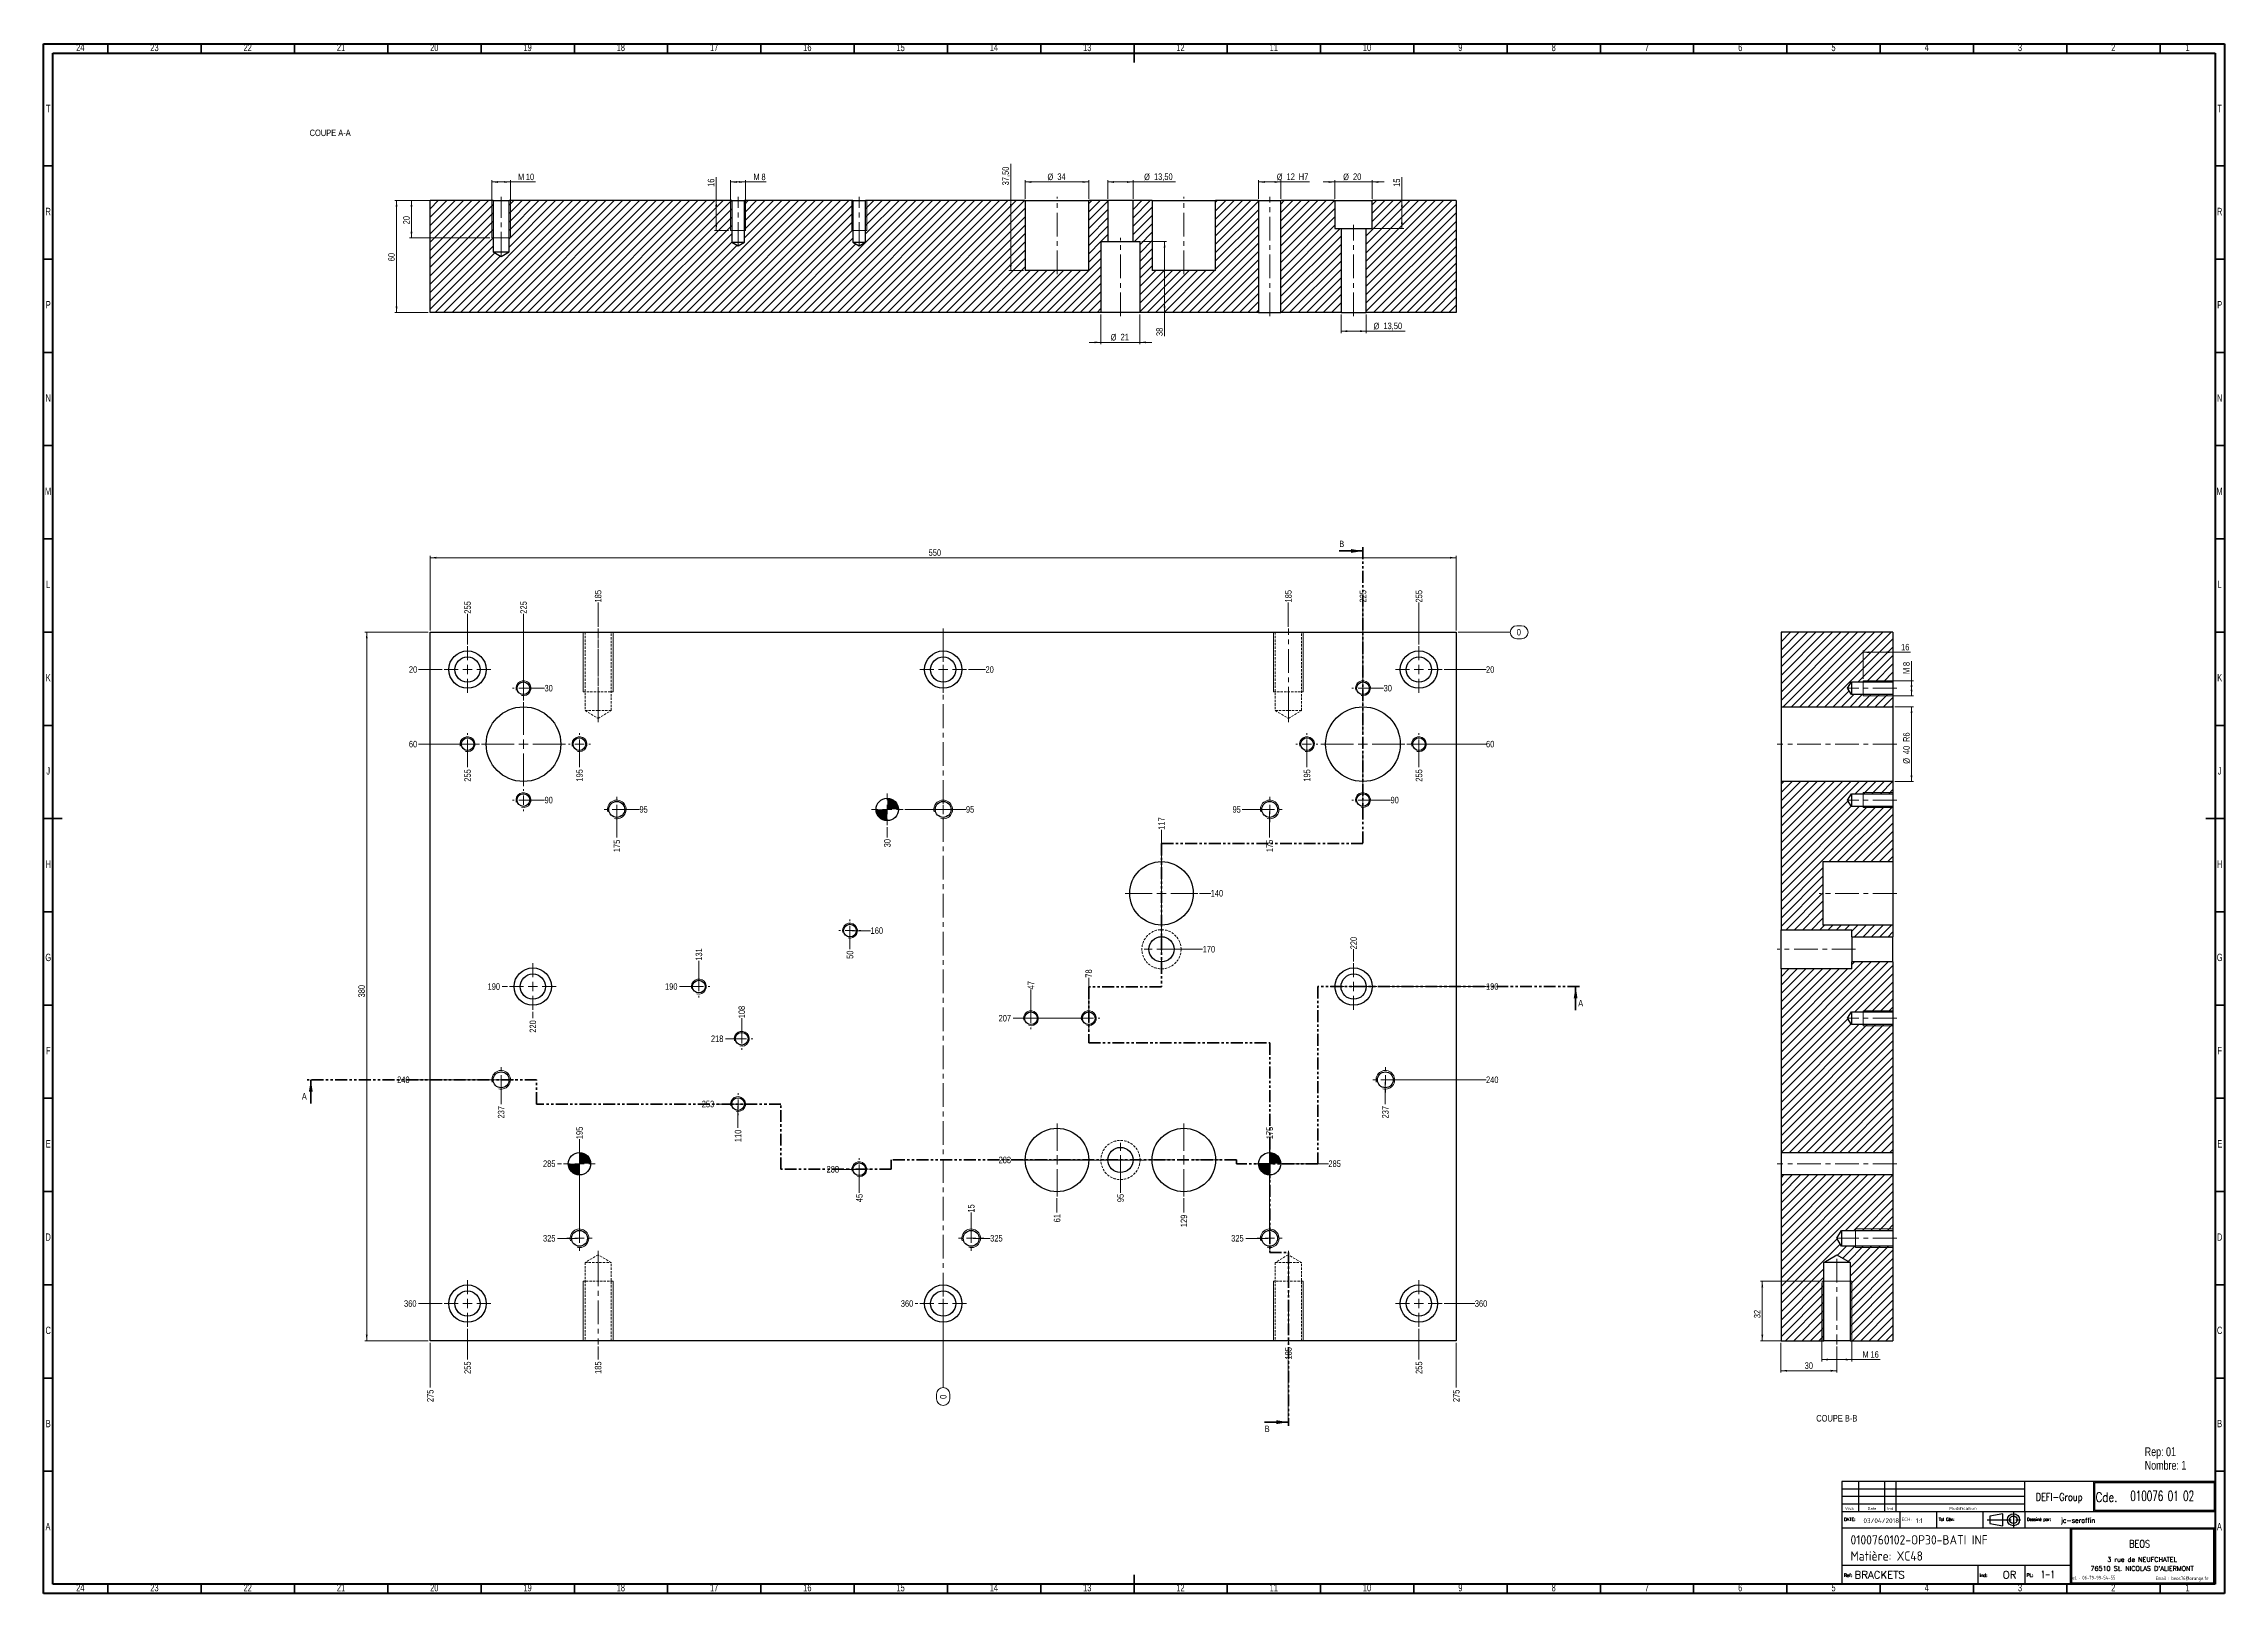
# Model space of a CAD drawing. Header units: millimetres. Extents: x 15 to 1184, y 5 to 836.
import ezdxf

# ---------------------------------------------------------------- set-up
doc = ezdxf.new("R2010")
doc.units = ezdxf.units.MM
for name, pattern in [('CENTERX2', [20.32, 12.7, -2.54, 2.54, -2.54]), ('HIDDEN', [1.905, 1.27, -0.635]), ('PHANTOM', [12.7, 6.35, -1.27, 1.27, -1.27, 1.27, -1.27])]:
    doc.linetypes.add(name, pattern=pattern)
doc.layers.add('DIMENSIONS', color=176, linetype='Continuous')
doc.styles.add('SLDTEXTSTYLE0', font='TXT', dxfattribs={"width": 0.75})
doc.styles.add('SLDTEXTSTYLE1', font='ISOCP')
doc.styles.add('SLDTEXTSTYLE10', font='ISOCP', dxfattribs={"width": 1.147311})
doc.styles.add('SLDTEXTSTYLE11', font='ISOCP', dxfattribs={"width": 1.385904})
doc.styles.add('SLDTEXTSTYLE12', font='ISOCP', dxfattribs={"width": 1.246461})
doc.styles.add('SLDTEXTSTYLE13', font='ROMAND')
doc.styles.add('SLDTEXTSTYLE2', font='ROMANT', dxfattribs={"width": 0.8})
doc.styles.add('SLDTEXTSTYLE3', font='ISOCP', dxfattribs={"width": 0.8})
doc.styles.add('SLDTEXTSTYLE4', font='ROMANS', dxfattribs={"width": 0.8})
doc.styles.add('SLDTEXTSTYLE5', font='ROMANT')
doc.styles.add('SLDTEXTSTYLE6', font='ROMANS')
doc.styles.add('SLDTEXTSTYLE7', font='ROMANT', dxfattribs={"width": 0.65})
doc.styles.add('SLDTEXTSTYLE8', font='ISOCP', dxfattribs={"width": 1.446157})
doc.styles.add('SLDTEXTSTYLE9', font='ISOCP', dxfattribs={"width": 1.294402})
doc.dimstyles.new('SLDDIMSTYLE0', dxfattribs={"dimtxt": 3.5, "dimasz": 3.302, "dimexe": 0, "dimexo": 0.0625, "dimgap": 0.875, "dimtad": 0, "dimtih": 1, "dimtoh": 1, "dimdec": 0, "dimrnd": 1e-09, "dimdsep": 46, "dimtxsty": 'SLDTEXTSTYLE0', "dimblk1": 'NONE', "dimblk2": 'NONE', "dimsah": 1, "dimcen": 0.09, "dimadec": 0, "dimazin": 2, "dimtfac": 1, "dimtdec": 0, "dimtofl": 0, "dimtmove": 0, "dimatfit": 3, "dimldrblk": 'NONE', "dimfxl": 1, "dimfrac": 2, "dimtolj": 1, "dimtzin": 12, "dimarcsym": 0})
doc.dimstyles.new('SLDDIMSTYLE1', dxfattribs={"dimtxt": 3.5, "dimasz": 3.302, "dimexe": 0, "dimexo": 0.0625, "dimgap": 0.875, "dimtad": 0, "dimtih": 1, "dimtoh": 1, "dimrnd": 1e-09, "dimzin": 12, "dimdsep": 46, "dimtxsty": 'SLDTEXTSTYLE0', "dimblk1": 'NONE', "dimblk2": 'NONE', "dimsah": 1, "dimcen": 0.09, "dimadec": 0, "dimazin": 3, "dimtfac": 1, "dimtofl": 0, "dimtmove": 0, "dimatfit": 3, "dimldrblk": 'NONE', "dimfxl": 1, "dimfrac": 2, "dimtolj": 1, "dimtzin": 12, "dimarcsym": 0})
doc.dimstyles.new('SLDDIMSTYLE2', dxfattribs={"dimtxt": 3.5, "dimasz": 3.302, "dimexe": 0, "dimexo": 0.0625, "dimgap": 0.875, "dimtad": 1, "dimrnd": 1e-09, "dimzin": 12, "dimdsep": 46, "dimtxsty": 'SLDTEXTSTYLE0', "dimsah": 1, "dimcen": 0.09, "dimadec": 0, "dimazin": 3, "dimtfac": 1, "dimtofl": 0, "dimtmove": 0, "dimatfit": 3, "dimfxl": 1, "dimfrac": 2, "dimtolj": 1, "dimtzin": 12, "dimarcsym": 0})
doc.dimstyles.new('SLDDIMSTYLE3', dxfattribs={"dimtxt": 3.5, "dimasz": 3.302, "dimexe": 0, "dimexo": 0.0625, "dimgap": 0.875, "dimtad": 1, "dimrnd": 1e-09, "dimzin": 12, "dimdsep": 46, "dimtxsty": 'SLDTEXTSTYLE0', "dimsah": 1, "dimcen": 0.09, "dimadec": 0, "dimazin": 3, "dimtfac": 1, "dimtmove": 0, "dimatfit": 0, "dimfxl": 1, "dimfrac": 2, "dimtolj": 1, "dimtzin": 12, "dimarcsym": 0})

msp = doc.modelspace()

# ---------------------------------------------------------------- texts
at = {"color": 7, "linetype": 'Continuous', "lineweight": 0, "attachment_point": 2, "style": 'SLDTEXTSTYLE0'}
for s, insert, char_height in [('24', (34.67, 836.06), 3.9688), ('23', (74.42, 836.06), 3.9688), ('22', (124.42, 836.06), 3.9688), ('21', (174.42, 836.06), 3.9688), ('20', (224.42, 836.06), 3.9688), ('19', (274.42, 836.06), 3.9688), ('18', (324.42, 836.06), 3.9688), ('17', (374.42, 836.06), 3.9688), ('16', (424.42, 836.06), 3.9688), ('15', (474.42, 836.06), 3.9688), ('14', (524.42, 836.06), 3.9688), ('13', (574.42, 836.06), 3.9688), ('12', (624.42, 836.06), 3.9688), ('11', (674.42, 836.06), 3.9688), ('10', (724.42, 836.06), 3.9688), ('9', (774.46, 836.06), 3.969), ('8', (824.46, 836.06), 3.969), ('7', (874.46, 836.06), 3.969), ('6', (924.46, 836.06), 3.969), ('5', (974.46, 836.06), 3.969), ('4', (1024.46, 836.06), 3.969), ('3', (1074.46, 836.06), 3.969), ('2', (1124.46, 836.06), 3.969), ('1', (1164.21, 836.06), 3.969), ('T', (17.488, 803.31), 3.969), ('T', (1181.488, 803.31), 3.969), ('COUPE A-A', (168.602, 790.016), 3.5), ('R', (17.444, 748.06), 3.969), ('R', (1181.444, 748.06), 3.969), ('P', (17.485, 698.06), 3.969), ('P', (1181.485, 698.06), 3.969), ('N', (17.464, 648.06), 3.969), ('N', (1181.464, 648.06), 3.969), ('M', (17.362, 598.06), 3.969), ('M', (1181.362, 598.06), 3.969), ('L', (17.455, 548.06), 3.969), ('L', (1181.455, 548.06), 3.969), ('K', (17.489, 498.06), 3.969), ('K', (1181.489, 498.06), 3.969), ('J', (17.465, 448.06), 3.969), ('J', (1181.465, 448.06), 3.969), ('H', (17.49, 398.06), 3.969), ('H', (1181.49, 398.06), 3.969), ('G', (17.487, 348.06), 3.969), ('G', (1181.487, 348.06), 3.969), ('F', (17.458, 298.06), 3.969), ('F', (1181.458, 298.06), 3.969), ('E', (17.508, 248.06), 3.969), ('E', (1181.508, 248.06), 3.969), ('D', (17.453, 198.06), 3.969), ('D', (1181.453, 198.06), 3.969), ('C', (17.459, 148.06), 3.969), ('C', (1181.459, 148.06), 3.969), ('B', (17.471, 98.06), 3.969), ('COUPE B-B', (976.239, 100.661), 3.5), ('B', (1181.471, 98.06), 3.969), ('A', (17.34, 42.81), 3.969), ('A', (1181.34, 42.81), 3.969), ('24', (34.67, 10.06), 3.9688), ('23', (74.42, 10.06), 3.9688), ('22', (124.42, 10.06), 3.9688), ('21', (174.42, 10.06), 3.9688), ('20', (224.42, 10.06), 3.9688), ('19', (274.42, 10.06), 3.9688), ('18', (324.42, 10.06), 3.9688), ('17', (374.42, 10.06), 3.9688), ('16', (424.42, 10.06), 3.9688), ('15', (474.42, 10.06), 3.9688), ('14', (524.42, 10.06), 3.9688), ('13', (574.42, 10.06), 3.9688), ('12', (624.42, 10.06), 3.9688), ('11', (674.42, 10.06), 3.9688), ('10', (724.42, 10.06), 3.9688), ('9', (774.46, 10.06), 3.969), ('8', (824.46, 10.06), 3.969), ('7', (874.46, 10.06), 3.969), ('6', (924.46, 10.06), 3.969), ('5', (974.46, 10.06), 3.969), ('4', (1024.46, 10.06), 3.969), ('3', (1074.46, 10.06), 3.969), ('2', (1124.46, 10.06), 3.969), ('1', (1164.21, 10.06), 3.969)]:
    msp.add_mtext(s, dxfattribs=dict(at, insert=insert, char_height=char_height))
at = {"color": 7, "linetype": 'Continuous', "char_height": 3.5, "attachment_point": 1, "style": 'SLDTEXTSTYLE0'}
for s, insert in [('B', (709.532, 569.575)), ('A', (837.61, 323.275)), ('A', (153.41, 273.275)), ('B', (669.532, 94.977))]:
    msp.add_mtext(s, dxfattribs=dict(at, insert=insert))
at = {"layer": 'DIMENSIONS'}
for s, insert, char_height, attachment_point, style in [('DEFI-Group', (1095.401, 58.708), 4, 2, 'SLDTEXTSTYLE2'), ('Cde.', (1114.982, 59.133), 5, 1, 'SLDTEXTSTYLE2'), ('010076 01 02', (1133.558, 59.947), 5.29167, 1, 'SLDTEXTSTYLE7'), ('Visa', (980.637, 51.354), 1.5671, 1, 'SLDTEXTSTYLE12'), ('Date', (992.806, 51.29), 1.4924, 1, 'SLDTEXTSTYLE10'), ('Ind', (1003.236, 51.29), 1.4924, 1, 'SLDTEXTSTYLE11'), ('Modification', (1036.471, 51.354), 1.56705, 1, 'SLDTEXTSTYLE8'), ('DATE:', (980.016, 45.605), 1.7277, 1, 'SLDTEXTSTYLE6'), ('0100760102-OP30-BATI INF', (983.585, 36.216), 5, 1, 'SLDTEXTSTYLE1'), ('03/04/2018', (990.515, 45.26), 2.5, 1, 'SLDTEXTSTYLE1'), ('ECH:', (1010.893, 45.567), 1.8141, 1, 'SLDTEXTSTYLE9'), ('1:1', (1018.602, 45.247), 2.5, 1, 'SLDTEXTSTYLE1'), ('Tol Gén:', (1030.934, 45.605), 1.7277, 1, 'SLDTEXTSTYLE4'), ('Dessiné par:', (1078.203, 45.605), 1.72768, 1, 'SLDTEXTSTYLE4'), ('jc-seraffin', (1096.337, 45.427), 2.5, 1, 'SLDTEXTSTYLE5'), ('Matière: XC48', (983.585, 27.57), 5, 1, 'SLDTEXTSTYLE1'), ('3 rue de NEUFCHATEL', (1139.891, 24.455), 2.5, 2, 'SLDTEXTSTYLE13'), ('BEOS', (1138.553, 33.602), 4, 2, 'SLDTEXTSTYLE2'), ('Ref:', (980.016, 15.605), 1.7277, 1, 'SLDTEXTSTYLE6'), ('BRACKETS', (985.757, 16.958), 4, 1, 'SLDTEXTSTYLE5'), ('Ind:', (1052.808, 15.605), 1.7277, 1, 'SLDTEXTSTYLE6'), ('OR', (1065.176, 16.958), 4, 1, 'SLDTEXTSTYLE5'), ('PL:', (1078.016, 15.605), 1.7277, 1, 'SLDTEXTSTYLE6'), ('1-1', (1085.633, 17.18), 4, 1, 'SLDTEXTSTYLE7'), ('Tel. : 06-79-99-54-55', (1113.342, 14.435), 2, 2, 'SLDTEXTSTYLE3'), ("76510 St. NICOLAS D'ALIERMONT", (1139.885, 19.63), 2.5, 2, 'SLDTEXTSTYLE13'), ('Email : beos76@orange.fr', (1161.354, 14.104), 2, 2, 'SLDTEXTSTYLE3')]:
    msp.add_mtext(s, dxfattribs=dict(at, insert=insert, char_height=char_height, attachment_point=attachment_point, style=style))

# ---------------------------------------------------------------- blocks, each defined once
blk = doc.blocks.new('SW_NOTE_0')
at = {"color": 0, "linetype": 'Continuous', "lineweight": 0, "char_height": 4.76, "attachment_point": 1, "style": 'SLDTEXTSTYLE0'}
for s, insert in [('Rep: 01', (0, 6.1)), ('Nombre: 1', (0, -1.2))]:
    blk.add_mtext(s, dxfattribs=dict(at, insert=insert))
blk = doc.blocks.new('_D')
at = {"color": 7, "linetype": 'Continuous', "lineweight": 18}
for p, q in [((773.2, 520.4), (801.3, 520.4)), ((804.7, 523.9), (807.3, 523.9)), ((807.3, 516.9), (804.7, 516.9))]:
    blk.add_line(p, q, dxfattribs=at)
for centre, start, end in [((804.7, 520.4), 90, 270), ((807.3, 520.4), 270, 90)]:
    blk.add_arc(centre, 3.49, start, end, dxfattribs=at)
at = {"color": 7, "linetype": 'Continuous', "lineweight": 18, "insert": (804.7, 522.2), "char_height": 3.5, "attachment_point": 1, "style": 'SLDTEXTSTYLE0'}
blk.add_mtext('0', dxfattribs=at)
blk = doc.blocks.new('_None')
blk = doc.blocks.new('_D_1')
at = {"color": 7, "linetype": 'Continuous', "lineweight": 18}
blk.add_line((765.7, 500.4), (788.2, 500.4), dxfattribs=at)
at = {"color": 7, "linetype": 'Continuous', "lineweight": 18, "insert": (788.2, 502.2), "char_height": 3.5, "attachment_point": 1, "style": 'SLDTEXTSTYLE0'}
blk.add_mtext('20', dxfattribs=at)
blk = doc.blocks.new('_D_2')
at = {"color": 7, "linetype": 'Continuous', "lineweight": 18}
blk.add_line((510.7, 500.4), (519.9, 500.4), dxfattribs=at)
at = {"color": 7, "linetype": 'Continuous', "lineweight": 18, "insert": (519.9, 502.2), "char_height": 3.5, "attachment_point": 1, "style": 'SLDTEXTSTYLE0'}
blk.add_mtext('20', dxfattribs=at)
blk = doc.blocks.new('_D_3')
at = {"color": 7, "linetype": 'Continuous', "lineweight": 18}
blk.add_line((228.7, 500.4), (216, 500.4), dxfattribs=at)
at = {"color": 7, "linetype": 'Continuous', "lineweight": 18, "insert": (210.8, 502.2), "char_height": 3.5, "attachment_point": 1, "style": 'SLDTEXTSTYLE0'}
blk.add_mtext('20', dxfattribs=at)
blk = doc.blocks.new('_D_4')
at = {"color": 7, "linetype": 'Continuous', "lineweight": 18}
blk.add_line((723.2, 490.4), (733.3, 490.4), dxfattribs=at)
at = {"color": 7, "linetype": 'Continuous', "lineweight": 18, "insert": (733.3, 492.2), "char_height": 3.5, "attachment_point": 1, "style": 'SLDTEXTSTYLE0'}
blk.add_mtext('30', dxfattribs=at)
blk = doc.blocks.new('_D_5')
at = {"color": 7, "linetype": 'Continuous', "lineweight": 18}
blk.add_line((273.2, 490.4), (283.5, 490.4), dxfattribs=at)
at = {"color": 7, "linetype": 'Continuous', "lineweight": 18, "insert": (283.5, 492.2), "char_height": 3.5, "attachment_point": 1, "style": 'SLDTEXTSTYLE0'}
blk.add_mtext('30', dxfattribs=at)
blk = doc.blocks.new('_D_6')
at = {"color": 7, "linetype": 'Continuous', "lineweight": 18}
blk.add_line((745.7, 460.4), (788.2, 460.4), dxfattribs=at)
at = {"color": 7, "linetype": 'Continuous', "lineweight": 18, "insert": (788.2, 462.2), "char_height": 3.5, "attachment_point": 1, "style": 'SLDTEXTSTYLE0'}
blk.add_mtext('60', dxfattribs=at)
blk = doc.blocks.new('_D_7')
at = {"color": 7, "linetype": 'Continuous', "lineweight": 18}
blk.add_line((248.7, 460.4), (216, 460.4), dxfattribs=at)
at = {"color": 7, "linetype": 'Continuous', "lineweight": 18, "insert": (210.8, 462.2), "char_height": 3.5, "attachment_point": 1, "style": 'SLDTEXTSTYLE0'}
blk.add_mtext('60', dxfattribs=at)
blk = doc.blocks.new('_D_8')
at = {"color": 7, "linetype": 'Continuous', "lineweight": 18}
blk.add_line((723.2, 430.4), (737, 430.4), dxfattribs=at)
at = {"color": 7, "linetype": 'Continuous', "lineweight": 18, "insert": (737, 432.2), "char_height": 3.5, "attachment_point": 1, "style": 'SLDTEXTSTYLE0'}
blk.add_mtext('90', dxfattribs=at)
blk = doc.blocks.new('_D_9')
at = {"color": 7, "linetype": 'Continuous', "lineweight": 18}
blk.add_line((273.2, 430.4), (283.5, 430.4), dxfattribs=at)
at = {"color": 7, "linetype": 'Continuous', "lineweight": 18, "insert": (283.5, 432.2), "char_height": 3.5, "attachment_point": 1, "style": 'SLDTEXTSTYLE0'}
blk.add_mtext('90', dxfattribs=at)
blk = doc.blocks.new('_D_10')
at = {"color": 7, "linetype": 'Continuous', "lineweight": 18}
blk.add_line((671.2, 425.4), (657.5, 425.4), dxfattribs=at)
at = {"color": 7, "linetype": 'Continuous', "lineweight": 18, "insert": (652.3, 427.2), "char_height": 3.5, "attachment_point": 1, "style": 'SLDTEXTSTYLE0'}
blk.add_mtext('95', dxfattribs=at)
blk = doc.blocks.new('_D_11')
at = {"color": 7, "linetype": 'Continuous', "lineweight": 18}
blk.add_line((476.7, 425.4), (509.4, 425.4), dxfattribs=at)
at = {"color": 7, "linetype": 'Continuous', "lineweight": 18, "insert": (509.4, 427.2), "char_height": 3.5, "attachment_point": 1, "style": 'SLDTEXTSTYLE0'}
blk.add_mtext('95', dxfattribs=at)
blk = doc.blocks.new('_D_12')
at = {"color": 7, "linetype": 'Continuous', "lineweight": 18}
blk.add_line((323.2, 425.4), (334.4, 425.4), dxfattribs=at)
at = {"color": 7, "linetype": 'Continuous', "lineweight": 18, "insert": (334.4, 427.2), "char_height": 3.5, "attachment_point": 1, "style": 'SLDTEXTSTYLE0'}
blk.add_mtext('95', dxfattribs=at)
blk = doc.blocks.new('_D_13')
at = {"color": 7, "linetype": 'Continuous', "lineweight": 18}
blk.add_line((634.7, 380.4), (640.6, 380.4), dxfattribs=at)
at = {"color": 7, "linetype": 'Continuous', "lineweight": 18, "insert": (640.6, 382.2), "char_height": 3.5, "attachment_point": 1, "style": 'SLDTEXTSTYLE0'}
blk.add_mtext('140', dxfattribs=at)
blk = doc.blocks.new('_D_14')
at = {"color": 7, "linetype": 'Continuous', "lineweight": 18}
blk.add_line((448.2, 360.4), (458.3, 360.4), dxfattribs=at)
at = {"color": 7, "linetype": 'Continuous', "lineweight": 18, "insert": (458.3, 362.2), "char_height": 3.5, "attachment_point": 1, "style": 'SLDTEXTSTYLE0'}
blk.add_mtext('160', dxfattribs=at)
blk = doc.blocks.new('_D_15')
at = {"color": 7, "linetype": 'Continuous', "lineweight": 18}
blk.add_line((615.2, 350.4), (636.3, 350.4), dxfattribs=at)
at = {"color": 7, "linetype": 'Continuous', "lineweight": 18, "insert": (636.3, 352.2), "char_height": 3.5, "attachment_point": 1, "style": 'SLDTEXTSTYLE0'}
blk.add_mtext('170', dxfattribs=at)
blk = doc.blocks.new('_D_16')
at = {"color": 7, "linetype": 'Continuous', "lineweight": 18}
blk.add_line((730.7, 330.4), (788.2, 330.4), dxfattribs=at)
at = {"color": 7, "linetype": 'Continuous', "lineweight": 18, "insert": (788.2, 332.2), "char_height": 3.5, "attachment_point": 1, "style": 'SLDTEXTSTYLE0'}
blk.add_mtext('190', dxfattribs=at)
blk = doc.blocks.new('_D_17')
at = {"color": 7, "linetype": 'Continuous', "lineweight": 18}
blk.add_line((365.2, 330.4), (355.9, 330.4), dxfattribs=at)
at = {"color": 7, "linetype": 'Continuous', "lineweight": 18, "insert": (348.1, 332.2), "char_height": 3.5, "attachment_point": 1, "style": 'SLDTEXTSTYLE0'}
blk.add_mtext('190', dxfattribs=at)
blk = doc.blocks.new('_D_18')
at = {"color": 7, "linetype": 'Continuous', "lineweight": 18}
blk.add_line((263.7, 330.4), (260.8, 330.4), dxfattribs=at)
at = {"color": 7, "linetype": 'Continuous', "lineweight": 18, "insert": (253, 332.2), "char_height": 3.5, "attachment_point": 1, "style": 'SLDTEXTSTYLE0'}
blk.add_mtext('190', dxfattribs=at)
blk = doc.blocks.new('_D_19')
at = {"color": 7, "linetype": 'Continuous', "lineweight": 18}
blk.add_line((574.2, 313.4), (534.7, 313.4), dxfattribs=at)
at = {"color": 7, "linetype": 'Continuous', "lineweight": 18, "insert": (526.9, 315.2), "char_height": 3.5, "attachment_point": 1, "style": 'SLDTEXTSTYLE0'}
blk.add_mtext('207', dxfattribs=at)
blk = doc.blocks.new('_D_20')
at = {"color": 7, "linetype": 'Continuous', "lineweight": 18}
blk.add_line((388.2, 302.4), (380.5, 302.4), dxfattribs=at)
at = {"color": 7, "linetype": 'Continuous', "lineweight": 18, "insert": (372.7, 304.2), "char_height": 3.5, "attachment_point": 1, "style": 'SLDTEXTSTYLE0'}
blk.add_mtext('218', dxfattribs=at)
blk = doc.blocks.new('_D_21')
at = {"color": 7, "linetype": 'Continuous', "lineweight": 18}
blk.add_line((735.2, 280.4), (788.2, 280.4), dxfattribs=at)
at = {"color": 7, "linetype": 'Continuous', "lineweight": 18, "insert": (788.2, 282.2), "char_height": 3.5, "attachment_point": 1, "style": 'SLDTEXTSTYLE0'}
blk.add_mtext('240', dxfattribs=at)
blk = doc.blocks.new('_D_22')
at = {"color": 7, "linetype": 'Continuous', "lineweight": 18}
blk.add_line((259.2, 280.4), (212.2, 280.4), dxfattribs=at)
at = {"color": 7, "linetype": 'Continuous', "lineweight": 18, "insert": (204.5, 282.2), "char_height": 3.5, "attachment_point": 1, "style": 'SLDTEXTSTYLE0'}
blk.add_mtext('240', dxfattribs=at)
blk = doc.blocks.new('_D_23')
at = {"color": 7, "linetype": 'Continuous', "lineweight": 18}
blk.add_line((386.2, 267.4), (375.6, 267.4), dxfattribs=at)
at = {"color": 7, "linetype": 'Continuous', "lineweight": 18, "insert": (367.8, 269.2), "char_height": 3.5, "attachment_point": 1, "style": 'SLDTEXTSTYLE0'}
blk.add_mtext('253', dxfattribs=at)
blk = doc.blocks.new('_D_24')
at = {"color": 7, "linetype": 'Continuous', "lineweight": 18}
blk.add_line((605.7, 237.4), (534.7, 237.4), dxfattribs=at)
at = {"color": 7, "linetype": 'Continuous', "lineweight": 18, "insert": (526.9, 239.2), "char_height": 3.5, "attachment_point": 1, "style": 'SLDTEXTSTYLE0'}
blk.add_mtext('283', dxfattribs=at)
blk = doc.blocks.new('_D_25')
at = {"color": 7, "linetype": 'Continuous', "lineweight": 18}
blk.add_line((292.7, 235.4), (290.4, 235.4), dxfattribs=at)
at = {"color": 7, "linetype": 'Continuous', "lineweight": 18, "insert": (282.7, 237.2), "char_height": 3.5, "attachment_point": 1, "style": 'SLDTEXTSTYLE0'}
blk.add_mtext('285', dxfattribs=at)
blk = doc.blocks.new('_D_26')
at = {"color": 7, "linetype": 'Continuous', "lineweight": 18}
blk.add_line((681.7, 235.4), (703.7, 235.4), dxfattribs=at)
at = {"color": 7, "linetype": 'Continuous', "lineweight": 18, "insert": (703.7, 237.2), "char_height": 3.5, "attachment_point": 1, "style": 'SLDTEXTSTYLE0'}
blk.add_mtext('285', dxfattribs=at)
blk = doc.blocks.new('_D_27')
at = {"color": 7, "linetype": 'Continuous', "lineweight": 18}
blk.add_line((451.2, 232.4), (442.5, 232.4), dxfattribs=at)
at = {"color": 7, "linetype": 'Continuous', "lineweight": 18, "insert": (434.7, 234.2), "char_height": 3.5, "attachment_point": 1, "style": 'SLDTEXTSTYLE0'}
blk.add_mtext('288', dxfattribs=at)
blk = doc.blocks.new('_D_28')
at = {"color": 7, "linetype": 'Continuous', "lineweight": 18}
blk.add_line((301.2, 195.4), (290.4, 195.4), dxfattribs=at)
at = {"color": 7, "linetype": 'Continuous', "lineweight": 18, "insert": (282.7, 197.2), "char_height": 3.5, "attachment_point": 1, "style": 'SLDTEXTSTYLE0'}
blk.add_mtext('325', dxfattribs=at)
blk = doc.blocks.new('_D_29')
at = {"color": 7, "linetype": 'Continuous', "lineweight": 18}
blk.add_line((513.2, 195.4), (522.4, 195.4), dxfattribs=at)
at = {"color": 7, "linetype": 'Continuous', "lineweight": 18, "insert": (522.4, 197.2), "char_height": 3.5, "attachment_point": 1, "style": 'SLDTEXTSTYLE0'}
blk.add_mtext('325', dxfattribs=at)
blk = doc.blocks.new('_D_30')
at = {"color": 7, "linetype": 'Continuous', "lineweight": 18}
blk.add_line((671.2, 195.4), (659.4, 195.4), dxfattribs=at)
at = {"color": 7, "linetype": 'Continuous', "lineweight": 18, "insert": (651.6, 197.2), "char_height": 3.5, "attachment_point": 1, "style": 'SLDTEXTSTYLE0'}
blk.add_mtext('325', dxfattribs=at)
blk = doc.blocks.new('_D_31')
at = {"color": 7, "linetype": 'Continuous', "lineweight": 18}
blk.add_line((228.7, 160.4), (216, 160.4), dxfattribs=at)
at = {"color": 7, "linetype": 'Continuous', "lineweight": 18, "insert": (208.2, 162.2), "char_height": 3.5, "attachment_point": 1, "style": 'SLDTEXTSTYLE0'}
blk.add_mtext('360', dxfattribs=at)
blk = doc.blocks.new('_D_32')
at = {"color": 7, "linetype": 'Continuous', "lineweight": 18}
blk.add_line((483.7, 160.4), (482.2, 160.4), dxfattribs=at)
at = {"color": 7, "linetype": 'Continuous', "lineweight": 18, "insert": (474.5, 162.2), "char_height": 3.5, "attachment_point": 1, "style": 'SLDTEXTSTYLE0'}
blk.add_mtext('360', dxfattribs=at)
blk = doc.blocks.new('_D_33')
at = {"color": 7, "linetype": 'Continuous', "lineweight": 18}
blk.add_line((765.7, 160.4), (782.2, 160.4), dxfattribs=at)
at = {"color": 7, "linetype": 'Continuous', "lineweight": 18, "insert": (782.2, 162.2), "char_height": 3.5, "attachment_point": 1, "style": 'SLDTEXTSTYLE0'}
blk.add_mtext('360', dxfattribs=at)
blk = doc.blocks.new('_D_34')
at = {"color": 7, "linetype": 'Continuous', "lineweight": 18}
for p, q in [((497.2, 159.4), (497.2, 115.4)), ((493.7, 109.3), (493.7, 111.9)), ((500.7, 111.9), (500.7, 109.3))]:
    blk.add_line(p, q, dxfattribs=at)
for centre, start, end in [((497.2, 111.9), 0, 180), ((497.2, 109.3), 180, 0)]:
    blk.add_arc(centre, 3.49, start, end, dxfattribs=at)
at = {"color": 7, "linetype": 'Continuous', "lineweight": 18, "insert": (495.5, 109.3), "char_height": 3.5, "attachment_point": 1, "rotation": 90, "style": 'SLDTEXTSTYLE0'}
blk.add_mtext('0', dxfattribs=at)
blk = doc.blocks.new('_D_35')
at = {"color": 7, "linetype": 'Continuous', "lineweight": 18}
blk.add_line((467.2, 415.9), (467.2, 410.3), dxfattribs=at)
at = {"color": 7, "linetype": 'Continuous', "lineweight": 18, "insert": (465.5, 405.1), "char_height": 3.5, "attachment_point": 1, "rotation": 90, "style": 'SLDTEXTSTYLE0'}
blk.add_mtext('30', dxfattribs=at)
blk = doc.blocks.new('_D_36')
at = {"color": 7, "linetype": 'Continuous', "lineweight": 18}
blk.add_line((452.2, 231.4), (452.2, 219.9), dxfattribs=at)
at = {"color": 7, "linetype": 'Continuous', "lineweight": 18, "insert": (450.5, 214.8), "char_height": 3.5, "attachment_point": 1, "rotation": 90, "style": 'SLDTEXTSTYLE0'}
blk.add_mtext('45', dxfattribs=at)
blk = doc.blocks.new('_D_37')
at = {"color": 7, "linetype": 'Continuous', "lineweight": 18}
blk.add_line((447.2, 359.4), (447.2, 350.4), dxfattribs=at)
at = {"color": 7, "linetype": 'Continuous', "lineweight": 18, "insert": (445.5, 345.3), "char_height": 3.5, "attachment_point": 1, "rotation": 90, "style": 'SLDTEXTSTYLE0'}
blk.add_mtext('50', dxfattribs=at)
blk = doc.blocks.new('_D_38')
at = {"color": 7, "linetype": 'Continuous', "lineweight": 18}
blk.add_line((389.2, 303.4), (389.2, 313.4), dxfattribs=at)
at = {"color": 7, "linetype": 'Continuous', "lineweight": 18, "insert": (387.5, 313.4), "char_height": 3.5, "attachment_point": 1, "rotation": 90, "style": 'SLDTEXTSTYLE0'}
blk.add_mtext('108', dxfattribs=at)
blk = doc.blocks.new('_D_39')
at = {"color": 7, "linetype": 'Continuous', "lineweight": 18}
blk.add_line((387.2, 266.4), (387.2, 254.7), dxfattribs=at)
at = {"color": 7, "linetype": 'Continuous', "lineweight": 18, "insert": (385.5, 247), "char_height": 3.5, "attachment_point": 1, "rotation": 90, "style": 'SLDTEXTSTYLE0'}
blk.add_mtext('110', dxfattribs=at)
blk = doc.blocks.new('_D_40')
at = {"color": 7, "linetype": 'Continuous', "lineweight": 18}
blk.add_line((366.2, 331.4), (366.2, 344.3), dxfattribs=at)
at = {"color": 7, "linetype": 'Continuous', "lineweight": 18, "insert": (364.5, 344.3), "char_height": 3.5, "attachment_point": 1, "rotation": 90, "style": 'SLDTEXTSTYLE0'}
blk.add_mtext('131', dxfattribs=at)
blk = doc.blocks.new('_D_41')
at = {"color": 7, "linetype": 'Continuous', "lineweight": 18}
blk.add_line((322.2, 424.4), (322.2, 410.3), dxfattribs=at)
at = {"color": 7, "linetype": 'Continuous', "lineweight": 18, "insert": (320.5, 402.5), "char_height": 3.5, "attachment_point": 1, "rotation": 90, "style": 'SLDTEXTSTYLE0'}
blk.add_mtext('175', dxfattribs=at)
blk = doc.blocks.new('_D_42')
at = {"color": 7, "linetype": 'Continuous', "lineweight": 18}
blk.add_line((312.2, 523.4), (312.2, 536.4), dxfattribs=at)
at = {"color": 7, "linetype": 'Continuous', "lineweight": 18, "insert": (310.5, 536.4), "char_height": 3.5, "attachment_point": 1, "rotation": 90, "style": 'SLDTEXTSTYLE0'}
blk.add_mtext('185', dxfattribs=at)
blk = doc.blocks.new('_D_43')
at = {"color": 7, "linetype": 'Continuous', "lineweight": 18}
blk.add_line((312.2, 137.4), (312.2, 130.4), dxfattribs=at)
at = {"color": 7, "linetype": 'Continuous', "lineweight": 18, "insert": (310.5, 122.7), "char_height": 3.5, "attachment_point": 1, "rotation": 90, "style": 'SLDTEXTSTYLE0'}
blk.add_mtext('185', dxfattribs=at)
blk = doc.blocks.new('_D_44')
at = {"color": 7, "linetype": 'Continuous', "lineweight": 18}
blk.add_line((302.2, 459.4), (302.2, 448.1), dxfattribs=at)
at = {"color": 7, "linetype": 'Continuous', "lineweight": 18, "insert": (300.5, 440.3), "char_height": 3.5, "attachment_point": 1, "rotation": 90, "style": 'SLDTEXTSTYLE0'}
blk.add_mtext('195', dxfattribs=at)
blk = doc.blocks.new('_D_45')
at = {"color": 7, "linetype": 'Continuous', "lineweight": 18}
blk.add_line((302.2, 196.4), (302.2, 248.6), dxfattribs=at)
at = {"color": 7, "linetype": 'Continuous', "lineweight": 18, "insert": (300.5, 248.6), "char_height": 3.5, "attachment_point": 1, "rotation": 90, "style": 'SLDTEXTSTYLE0'}
blk.add_mtext('195', dxfattribs=at)
blk = doc.blocks.new('_D_46')
at = {"color": 7, "linetype": 'Continuous', "lineweight": 18}
blk.add_line((277.2, 316.9), (277.2, 313.4), dxfattribs=at)
at = {"color": 7, "linetype": 'Continuous', "lineweight": 18, "insert": (275.5, 305.7), "char_height": 3.5, "attachment_point": 1, "rotation": 90, "style": 'SLDTEXTSTYLE0'}
blk.add_mtext('220', dxfattribs=at)
blk = doc.blocks.new('_D_47')
at = {"color": 7, "linetype": 'Continuous', "lineweight": 18}
blk.add_line((272.2, 483.9), (272.2, 530.4), dxfattribs=at)
at = {"color": 7, "linetype": 'Continuous', "lineweight": 18, "insert": (270.5, 530.4), "char_height": 3.5, "attachment_point": 1, "rotation": 90, "style": 'SLDTEXTSTYLE0'}
blk.add_mtext('225', dxfattribs=at)
blk = doc.blocks.new('_D_48')
at = {"color": 7, "linetype": 'Continuous', "lineweight": 18}
blk.add_line((260.2, 279.4), (260.2, 267.4), dxfattribs=at)
at = {"color": 7, "linetype": 'Continuous', "lineweight": 18, "insert": (258.5, 259.7), "char_height": 3.5, "attachment_point": 1, "rotation": 90, "style": 'SLDTEXTSTYLE0'}
blk.add_mtext('237', dxfattribs=at)
blk = doc.blocks.new('_D_49')
at = {"color": 7, "linetype": 'Continuous', "lineweight": 18}
blk.add_line((242.2, 513.9), (242.2, 530.4), dxfattribs=at)
at = {"color": 7, "linetype": 'Continuous', "lineweight": 18, "insert": (240.5, 530.4), "char_height": 3.5, "attachment_point": 1, "rotation": 90, "style": 'SLDTEXTSTYLE0'}
blk.add_mtext('255', dxfattribs=at)
blk = doc.blocks.new('_D_50')
at = {"color": 7, "linetype": 'Continuous', "lineweight": 18}
blk.add_line((242.2, 459.4), (242.2, 448.1), dxfattribs=at)
at = {"color": 7, "linetype": 'Continuous', "lineweight": 18, "insert": (240.5, 440.3), "char_height": 3.5, "attachment_point": 1, "rotation": 90, "style": 'SLDTEXTSTYLE0'}
blk.add_mtext('255', dxfattribs=at)
blk = doc.blocks.new('_D_51')
at = {"color": 7, "linetype": 'Continuous', "lineweight": 18}
blk.add_line((242.2, 146.9), (242.2, 130.4), dxfattribs=at)
at = {"color": 7, "linetype": 'Continuous', "lineweight": 18, "insert": (240.5, 122.7), "char_height": 3.5, "attachment_point": 1, "rotation": 90, "style": 'SLDTEXTSTYLE0'}
blk.add_mtext('255', dxfattribs=at)
blk = doc.blocks.new('_D_52')
at = {"color": 7, "linetype": 'Continuous', "lineweight": 18}
blk.add_line((222.2, 139.4), (222.2, 115.4), dxfattribs=at)
at = {"color": 7, "linetype": 'Continuous', "lineweight": 18, "insert": (220.5, 107.6), "char_height": 3.5, "attachment_point": 1, "rotation": 90, "style": 'SLDTEXTSTYLE0'}
blk.add_mtext('275', dxfattribs=at)
blk = doc.blocks.new('_D_53')
at = {"color": 7, "linetype": 'Continuous', "lineweight": 18}
blk.add_line((512.2, 196.4), (512.2, 209.2), dxfattribs=at)
at = {"color": 7, "linetype": 'Continuous', "lineweight": 18, "insert": (510.5, 209.2), "char_height": 3.5, "attachment_point": 1, "rotation": 90, "style": 'SLDTEXTSTYLE0'}
blk.add_mtext('15', dxfattribs=at)
blk = doc.blocks.new('_D_54')
at = {"color": 7, "linetype": 'Continuous', "lineweight": 18}
blk.add_line((544.2, 314.4), (544.2, 328.9), dxfattribs=at)
at = {"color": 7, "linetype": 'Continuous', "lineweight": 18, "insert": (542.5, 328.9), "char_height": 3.5, "attachment_point": 1, "rotation": 90, "style": 'SLDTEXTSTYLE0'}
blk.add_mtext('47', dxfattribs=at)
blk = doc.blocks.new('_D_55')
at = {"color": 7, "linetype": 'Continuous', "lineweight": 18}
blk.add_line((558.2, 216.9), (558.2, 209.2), dxfattribs=at)
at = {"color": 7, "linetype": 'Continuous', "lineweight": 18, "insert": (556.5, 204), "char_height": 3.5, "attachment_point": 1, "rotation": 90, "style": 'SLDTEXTSTYLE0'}
blk.add_mtext('61', dxfattribs=at)
blk = doc.blocks.new('_D_56')
at = {"color": 7, "linetype": 'Continuous', "lineweight": 18}
blk.add_line((575.2, 314.4), (575.2, 335.2), dxfattribs=at)
at = {"color": 7, "linetype": 'Continuous', "lineweight": 18, "insert": (573.5, 335.2), "char_height": 3.5, "attachment_point": 1, "rotation": 90, "style": 'SLDTEXTSTYLE0'}
blk.add_mtext('78', dxfattribs=at)
blk = doc.blocks.new('_D_57')
at = {"color": 7, "linetype": 'Continuous', "lineweight": 18}
blk.add_line((592.2, 236.4), (592.2, 219.9), dxfattribs=at)
at = {"color": 7, "linetype": 'Continuous', "lineweight": 18, "insert": (590.5, 214.8), "char_height": 3.5, "attachment_point": 1, "rotation": 90, "style": 'SLDTEXTSTYLE0'}
blk.add_mtext('95', dxfattribs=at)
blk = doc.blocks.new('_D_58')
at = {"color": 7, "linetype": 'Continuous', "lineweight": 18}
blk.add_line((614.2, 351.4), (614.2, 414.5), dxfattribs=at)
at = {"color": 7, "linetype": 'Continuous', "lineweight": 18, "insert": (612.5, 414.5), "char_height": 3.5, "attachment_point": 1, "rotation": 90, "style": 'SLDTEXTSTYLE0'}
blk.add_mtext('117', dxfattribs=at)
blk = doc.blocks.new('_D_59')
at = {"color": 7, "linetype": 'Continuous', "lineweight": 18}
blk.add_line((626.2, 216.9), (626.2, 209.2), dxfattribs=at)
at = {"color": 7, "linetype": 'Continuous', "lineweight": 18, "insert": (624.5, 201.4), "char_height": 3.5, "attachment_point": 1, "rotation": 90, "style": 'SLDTEXTSTYLE0'}
blk.add_mtext('129', dxfattribs=at)
blk = doc.blocks.new('_D_60')
at = {"color": 7, "linetype": 'Continuous', "lineweight": 18}
blk.add_line((672.2, 196.4), (672.2, 248.6), dxfattribs=at)
at = {"color": 7, "linetype": 'Continuous', "lineweight": 18, "insert": (670.5, 248.6), "char_height": 3.5, "attachment_point": 1, "rotation": 90, "style": 'SLDTEXTSTYLE0'}
blk.add_mtext('175', dxfattribs=at)
blk = doc.blocks.new('_D_61')
at = {"color": 7, "linetype": 'Continuous', "lineweight": 18}
blk.add_line((672.2, 424.4), (672.2, 410.3), dxfattribs=at)
at = {"color": 7, "linetype": 'Continuous', "lineweight": 18, "insert": (670.5, 402.5), "char_height": 3.5, "attachment_point": 1, "rotation": 90, "style": 'SLDTEXTSTYLE0'}
blk.add_mtext('175', dxfattribs=at)
blk = doc.blocks.new('_D_62')
at = {"color": 7, "linetype": 'Continuous', "lineweight": 18}
blk.add_line((682.2, 95.8), (682.2, 130.4), dxfattribs=at)
at = {"color": 7, "linetype": 'Continuous', "lineweight": 18, "insert": (680.5, 130.4), "char_height": 3.5, "attachment_point": 1, "rotation": 90, "style": 'SLDTEXTSTYLE0'}
blk.add_mtext('185', dxfattribs=at)
blk = doc.blocks.new('_D_63')
at = {"color": 7, "linetype": 'Continuous', "lineweight": 18}
blk.add_line((682.2, 523.4), (682.2, 536.4), dxfattribs=at)
at = {"color": 7, "linetype": 'Continuous', "lineweight": 18, "insert": (680.5, 536.4), "char_height": 3.5, "attachment_point": 1, "rotation": 90, "style": 'SLDTEXTSTYLE0'}
blk.add_mtext('185', dxfattribs=at)
blk = doc.blocks.new('_D_64')
at = {"color": 7, "linetype": 'Continuous', "lineweight": 18}
blk.add_line((692.2, 459.4), (692.2, 448.1), dxfattribs=at)
at = {"color": 7, "linetype": 'Continuous', "lineweight": 18, "insert": (690.5, 440.3), "char_height": 3.5, "attachment_point": 1, "rotation": 90, "style": 'SLDTEXTSTYLE0'}
blk.add_mtext('195', dxfattribs=at)
blk = doc.blocks.new('_D_65')
at = {"color": 7, "linetype": 'Continuous', "lineweight": 18}
blk.add_line((717.2, 343.9), (717.2, 350.4), dxfattribs=at)
at = {"color": 7, "linetype": 'Continuous', "lineweight": 18, "insert": (715.5, 350.4), "char_height": 3.5, "attachment_point": 1, "rotation": 90, "style": 'SLDTEXTSTYLE0'}
blk.add_mtext('220', dxfattribs=at)
blk = doc.blocks.new('_D_66')
at = {"color": 7, "linetype": 'Continuous', "lineweight": 18}
blk.add_line((722.2, 483.9), (722.2, 536.4), dxfattribs=at)
at = {"color": 7, "linetype": 'Continuous', "lineweight": 18, "insert": (720.5, 536.4), "char_height": 3.5, "attachment_point": 1, "rotation": 90, "style": 'SLDTEXTSTYLE0'}
blk.add_mtext('225', dxfattribs=at)
blk = doc.blocks.new('_D_67')
at = {"color": 7, "linetype": 'Continuous', "lineweight": 18}
blk.add_line((734.2, 279.4), (734.2, 267.4), dxfattribs=at)
at = {"color": 7, "linetype": 'Continuous', "lineweight": 18, "insert": (732.5, 259.7), "char_height": 3.5, "attachment_point": 1, "rotation": 90, "style": 'SLDTEXTSTYLE0'}
blk.add_mtext('237', dxfattribs=at)
blk = doc.blocks.new('_D_68')
at = {"color": 7, "linetype": 'Continuous', "lineweight": 18}
blk.add_line((752.2, 146.9), (752.2, 130.4), dxfattribs=at)
at = {"color": 7, "linetype": 'Continuous', "lineweight": 18, "insert": (750.5, 122.7), "char_height": 3.5, "attachment_point": 1, "rotation": 90, "style": 'SLDTEXTSTYLE0'}
blk.add_mtext('255', dxfattribs=at)
blk = doc.blocks.new('_D_69')
at = {"color": 7, "linetype": 'Continuous', "lineweight": 18}
blk.add_line((752.2, 513.9), (752.2, 536.4), dxfattribs=at)
at = {"color": 7, "linetype": 'Continuous', "lineweight": 18, "insert": (750.5, 536.4), "char_height": 3.5, "attachment_point": 1, "rotation": 90, "style": 'SLDTEXTSTYLE0'}
blk.add_mtext('255', dxfattribs=at)
blk = doc.blocks.new('_D_70')
at = {"color": 7, "linetype": 'Continuous', "lineweight": 18}
blk.add_line((752.2, 459.4), (752.2, 448.1), dxfattribs=at)
at = {"color": 7, "linetype": 'Continuous', "lineweight": 18, "insert": (750.5, 440.3), "char_height": 3.5, "attachment_point": 1, "rotation": 90, "style": 'SLDTEXTSTYLE0'}
blk.add_mtext('255', dxfattribs=at)
blk = doc.blocks.new('_D_71')
at = {"color": 7, "linetype": 'Continuous', "lineweight": 18}
blk.add_line((772.2, 139.4), (772.2, 115.4), dxfattribs=at)
at = {"color": 7, "linetype": 'Continuous', "lineweight": 18, "insert": (770.5, 107.6), "char_height": 3.5, "attachment_point": 1, "rotation": 90, "style": 'SLDTEXTSTYLE0'}
blk.add_mtext('275', dxfattribs=at)
blk = doc.blocks.new('_D_72')
at = {"color": 7, "linetype": 'Continuous', "lineweight": 18}
for p, q in [((222.2, 521.4), (222.2, 561.4)), ((772.2, 521.4), (772.2, 561.4)), ((222.2, 560.4), (772.2, 560.4))]:
    blk.add_line(p, q, dxfattribs=at)
for points in [[(222.2, 560.4), (225.5, 559.9), (225.5, 560.9)], [(772.2, 560.4), (768.9, 560.9), (768.9, 559.9)]]:
    blk.add_solid(points, dxfattribs=at)
at = {"color": 7, "linetype": 'Continuous', "lineweight": 18, "insert": (489.4, 564.9), "char_height": 3.5, "attachment_point": 1, "style": 'SLDTEXTSTYLE0'}
blk.add_mtext('550', dxfattribs=at)
blk = doc.blocks.new('_D_73')
at = {"color": 7, "linetype": 'Continuous', "lineweight": 18}
for p, q in [((221.2, 520.4), (187.2, 520.4)), ((188.2, 140.4), (188.2, 520.4)), ((221.2, 140.4), (187.2, 140.4))]:
    blk.add_line(p, q, dxfattribs=at)
for points in [[(188.2, 520.4), (187.7, 517.1), (188.7, 517.1)], [(188.2, 140.4), (188.7, 143.7), (187.7, 143.7)]]:
    blk.add_solid(points, dxfattribs=at)
at = {"color": 7, "linetype": 'Continuous', "lineweight": 18, "insert": (183.7, 324.6), "char_height": 3.5, "attachment_point": 1, "rotation": 90, "style": 'SLDTEXTSTYLE0'}
blk.add_mtext('380', dxfattribs=at)
blk = doc.blocks.new('SW_CENTERMARKSYMBOL_0')
at = {"color": 0, "linetype": 'Continuous', "lineweight": 0}
for p, q in [((-5, 0), (-9.25, 0)), ((0, 0), (-2.5, 0)), ((0, 5), (0, 9.25)), ((0, 0), (0, 2.5)), ((0, 0), (0, -2.5)), ((0, 0), (2.5, 0)), ((5, 0), (9.25, 0)), ((0, -5), (0, -9.25))]:
    blk.add_line(p, q, dxfattribs=at)
blk = doc.blocks.new('SW_CENTERMARKSYMBOL_1')
at = {"color": 0, "linetype": 'Continuous', "lineweight": 0}
for p, q in [((-5, 0), (-9.25, 0)), ((0, 0), (-2.5, 0)), ((0, 5), (0, 9.25)), ((0, 0), (0, 2.5)), ((0, 0), (0, -2.5)), ((0, 0), (2.5, 0)), ((5, 0), (9.25, 0)), ((0, -5), (0, -9.25))]:
    blk.add_line(p, q, dxfattribs=at)
blk = doc.blocks.new('SW_CENTERMARKSYMBOL_2')
at = {"color": 0, "linetype": 'Continuous', "lineweight": 0}
for p, q in [((0, 5), (0, 22.5)), ((-5, 0), (-22.5, 0)), ((0, 0), (-2.5, 0)), ((0, 0), (0, 2.5)), ((0, 0), (0, -2.5)), ((0, 0), (2.5, 0)), ((5, 0), (22.5, 0)), ((0, -5), (0, -22.5))]:
    blk.add_line(p, q, dxfattribs=at)
blk = doc.blocks.new('SW_CENTERMARKSYMBOL_3')
at = {"color": 0, "linetype": 'Continuous', "lineweight": 0}
for p, q in [((0, 5), (0, 22.5)), ((-5, 0), (-22.5, 0)), ((0, 0), (-2.5, 0)), ((0, 0), (0, 2.5)), ((0, 0), (0, -2.5)), ((0, 0), (2.5, 0)), ((5, 0), (22.5, 0)), ((0, -5), (0, -22.5))]:
    blk.add_line(p, q, dxfattribs=at)
blk = doc.blocks.new('SW_CENTERMARKSYMBOL_4')
at = {"color": 0, "linetype": 'Continuous', "lineweight": 0}
for p, q in [((0, 5), (0, 12.5)), ((-5, 0), (-12.5, 0)), ((0, 0), (-2.5, 0)), ((0, 0), (0, 2.5)), ((0, 0), (0, -2.5)), ((0, 0), (2.5, 0)), ((5, 0), (12.5, 0)), ((0, -5), (0, -12.5))]:
    blk.add_line(p, q, dxfattribs=at)
blk = doc.blocks.new('SW_CENTERMARKSYMBOL_5')
at = {"color": 0, "linetype": 'Continuous', "lineweight": 0}
for p, q in [((0, 5), (0, 12.5)), ((-5, 0), (-12.5, 0)), ((0, 0), (-2.5, 0)), ((0, 0), (0, 2.5)), ((0, 0), (0, -2.5)), ((0, 0), (2.5, 0)), ((5, 0), (12.5, 0)), ((0, -5), (0, -12.5))]:
    blk.add_line(p, q, dxfattribs=at)
blk = doc.blocks.new('SW_CENTERMARKSYMBOL_6')
at = {"color": 0, "linetype": 'Continuous', "lineweight": 0}
for p, q in [((0, 5), (0, 12.5)), ((-5, 0), (-12.5, 0)), ((0, 0), (-2.5, 0)), ((0, 0), (0, 2.5)), ((0, 0), (0, -2.5)), ((0, 0), (2.5, 0)), ((5, 0), (12.5, 0)), ((0, -5), (0, -12.5))]:
    blk.add_line(p, q, dxfattribs=at)
blk = doc.blocks.new('SW_CENTERMARKSYMBOL_7')
at = {"color": 0, "linetype": 'Continuous', "lineweight": 0}
for p, q in [((0, 5), (0, 12.5)), ((-5, 0), (-12.5, 0)), ((0, 0), (-2.5, 0)), ((0, 0), (0, 2.5)), ((0, 0), (0, -2.5)), ((0, 0), (2.5, 0)), ((5, 0), (12.5, 0)), ((0, -5), (0, -12.5))]:
    blk.add_line(p, q, dxfattribs=at)
blk = doc.blocks.new('SW_CENTERMARKSYMBOL_8')
at = {"color": 0, "linetype": 'Continuous', "lineweight": 0}
for p, q in [((0, 5), (0, 12.5)), ((-5, 0), (-12.5, 0)), ((0, 0), (-2.5, 0)), ((0, 0), (0, 2.5)), ((0, 0), (0, -2.5)), ((0, 0), (2.5, 0)), ((5, 0), (12.5, 0)), ((0, -5), (0, -12.5))]:
    blk.add_line(p, q, dxfattribs=at)
blk = doc.blocks.new('SW_CENTERMARKSYMBOL_9')
at = {"color": 0, "linetype": 'Continuous', "lineweight": 0}
for p, q in [((0, 5), (0, 12.5)), ((-5, 0), (-12.5, 0)), ((0, 0), (-2.5, 0)), ((0, 0), (0, 2.5)), ((0, 0), (0, -2.5)), ((0, 0), (2.5, 0)), ((5, 0), (12.5, 0)), ((0, -5), (0, -12.5))]:
    blk.add_line(p, q, dxfattribs=at)
blk = doc.blocks.new('SW_CENTERMARKSYMBOL_10')
at = {"color": 0, "linetype": 'Continuous', "lineweight": 0}
for p, q in [((0, 5), (0, 12.5)), ((-5, 0), (-12.5, 0)), ((0, 0), (-2.5, 0)), ((0, 0), (0, 2.5)), ((0, 0), (0, -2.5)), ((0, 0), (2.5, 0)), ((5, 0), (12.5, 0)), ((0, -5), (0, -12.5))]:
    blk.add_line(p, q, dxfattribs=at)
blk = doc.blocks.new('SW_CENTERMARKSYMBOL_11')
at = {"color": 0, "linetype": 'Continuous', "lineweight": 0}
for p, q in [((0, 5), (0, 12.5)), ((-5, 0), (-12.5, 0)), ((0, 0), (-2.5, 0)), ((0, 0), (0, 2.5)), ((0, 0), (0, -2.5)), ((0, 0), (2.5, 0)), ((5, 0), (12.5, 0)), ((0, -5), (0, -12.5))]:
    blk.add_line(p, q, dxfattribs=at)
blk = doc.blocks.new('SW_CENTERMARKSYMBOL_12')
at = {"color": 0, "linetype": 'Continuous', "lineweight": 0}
for p, q in [((-5, 0), (-6.75, 0)), ((0, 0), (-2.5, 0)), ((0, 5), (0, 6.75)), ((0, 0), (0, 2.5)), ((0, 0), (0, -2.5)), ((0, 0), (2.5, 0)), ((5, 0), (6.75, 0)), ((0, -5), (0, -6.75))]:
    blk.add_line(p, q, dxfattribs=at)
blk = doc.blocks.new('SW_CENTERMARKSYMBOL_13')
at = {"color": 0, "linetype": 'Continuous', "lineweight": 0}
for p, q in [((-5, 0), (-6.75, 0)), ((0, 0), (-2.5, 0)), ((0, 5), (0, 6.75)), ((0, 0), (0, 2.5)), ((0, 0), (0, -2.5)), ((0, 0), (2.5, 0)), ((5, 0), (6.75, 0)), ((0, -5), (0, -6.75))]:
    blk.add_line(p, q, dxfattribs=at)
blk = doc.blocks.new('SW_CENTERMARKSYMBOL_14')
at = {"color": 0, "linetype": 'Continuous', "lineweight": 0}
for p, q in [((0, 5), (0, 19.5)), ((-5, 0), (-19.5, 0)), ((0, 0), (-2.5, 0)), ((0, 0), (0, 2.5)), ((0, 0), (0, -2.5)), ((0, 0), (2.5, 0)), ((5, 0), (19.5, 0)), ((0, -5), (0, -19.5))]:
    blk.add_line(p, q, dxfattribs=at)
blk = doc.blocks.new('SW_CENTERMARKSYMBOL_15')
at = {"color": 0, "linetype": 'Continuous', "lineweight": 0}
for p, q in [((0, 5), (0, 19.5)), ((-5, 0), (-19.5, 0)), ((0, 0), (-2.5, 0)), ((0, 0), (0, 2.5)), ((0, 0), (0, -2.5)), ((0, 0), (2.5, 0)), ((5, 0), (19.5, 0)), ((0, -5), (0, -19.5))]:
    blk.add_line(p, q, dxfattribs=at)
blk = doc.blocks.new('SW_CENTERMARKSYMBOL_16')
at = {"color": 0, "linetype": 'Continuous', "lineweight": 0}
for p, q in [((0, 5), (0, 19.5)), ((-5, 0), (-19.5, 0)), ((0, 0), (-2.5, 0)), ((0, 0), (0, 2.5)), ((0, 0), (0, -2.5)), ((0, 0), (2.5, 0)), ((5, 0), (19.5, 0)), ((0, -5), (0, -19.5))]:
    blk.add_line(p, q, dxfattribs=at)
blk = doc.blocks.new('SW_CENTERMARKSYMBOL_17')
at = {"color": 0, "linetype": 'Continuous', "lineweight": 0}
for p, q in [((-5, 0), (-6.75, 0)), ((0, 0), (-2.5, 0)), ((0, 5), (0, 6.75)), ((0, 0), (0, 2.5)), ((0, 0), (0, -2.5)), ((0, 0), (2.5, 0)), ((5, 0), (6.75, 0)), ((0, -5), (0, -6.75))]:
    blk.add_line(p, q, dxfattribs=at)
blk = doc.blocks.new('SW_CENTERMARKSYMBOL_18')
at = {"color": 0, "linetype": 'Continuous', "lineweight": 0}
for p, q in [((-5, 0), (-6.75, 0)), ((0, 0), (-2.5, 0)), ((0, 5), (0, 6.75)), ((0, 0), (0, 2.5)), ((0, 0), (0, -2.5)), ((0, 0), (2.5, 0)), ((5, 0), (6.75, 0)), ((0, -5), (0, -6.75))]:
    blk.add_line(p, q, dxfattribs=at)
blk = doc.blocks.new('SW_CENTERMARKSYMBOL_19')
at = {"color": 0, "linetype": 'Continuous', "lineweight": 0}
for p, q in [((-5, 0), (-6.75, 0)), ((0, 0), (-2.5, 0)), ((0, 5), (0, 6.75)), ((0, 0), (0, 2.5)), ((0, 0), (0, -2.5)), ((0, 0), (2.5, 0)), ((5, 0), (6.75, 0)), ((0, -5), (0, -6.75))]:
    blk.add_line(p, q, dxfattribs=at)
blk = doc.blocks.new('SW_CENTERMARKSYMBOL_20')
at = {"color": 0, "linetype": 'Continuous', "lineweight": 0}
for p, q in [((-5, 0), (-6.75, 0)), ((0, 0), (-2.5, 0)), ((0, 5), (0, 6.75)), ((0, 0), (0, 2.5)), ((0, 0), (0, -2.5)), ((0, 0), (2.5, 0)), ((5, 0), (6.75, 0)), ((0, -5), (0, -6.75))]:
    blk.add_line(p, q, dxfattribs=at)
blk = doc.blocks.new('SW_CENTERMARKSYMBOL_21')
at = {"color": 0, "linetype": 'Continuous', "lineweight": 0}
for p, q in [((-5, 0), (-6.75, 0)), ((0, 0), (-2.5, 0)), ((0, 5), (0, 6.75)), ((0, 0), (0, 2.5)), ((0, 0), (0, -2.5)), ((0, 0), (2.5, 0)), ((5, 0), (6.75, 0)), ((0, -5), (0, -6.75))]:
    blk.add_line(p, q, dxfattribs=at)
blk = doc.blocks.new('SW_CENTERMARKSYMBOL_22')
at = {"color": 0, "linetype": 'Continuous', "lineweight": 0}
for p, q in [((-5, 0), (-6.75, 0)), ((0, 0), (-2.5, 0)), ((0, 5), (0, 6.75)), ((0, 0), (0, 2.5)), ((0, 0), (0, -2.5)), ((0, 0), (2.5, 0)), ((5, 0), (6.75, 0)), ((0, -5), (0, -6.75))]:
    blk.add_line(p, q, dxfattribs=at)
blk = doc.blocks.new('SW_CENTERMARKSYMBOL_23')
at = {"color": 0, "linetype": 'Continuous', "lineweight": 0}
for p, q in [((-5, 0), (-5.9, 0)), ((0, 0), (-2.5, 0)), ((0, 5), (0, 5.9)), ((0, 0), (0, 2.5)), ((0, 0), (0, -2.5)), ((0, 0), (2.5, 0)), ((5, 0), (5.9, 0)), ((0, -5), (0, -5.9))]:
    blk.add_line(p, q, dxfattribs=at)
blk = doc.blocks.new('SW_CENTERMARKSYMBOL_24')
at = {"color": 0, "linetype": 'Continuous', "lineweight": 0}
for p, q in [((-5, 0), (-5.9, 0)), ((0, 0), (-2.5, 0)), ((0, 5), (0, 5.9)), ((0, 0), (0, 2.5)), ((0, 0), (0, -2.5)), ((0, 0), (2.5, 0)), ((5, 0), (5.9, 0)), ((0, -5), (0, -5.9))]:
    blk.add_line(p, q, dxfattribs=at)
blk = doc.blocks.new('SW_CENTERMARKSYMBOL_25')
at = {"color": 0, "linetype": 'Continuous', "lineweight": 0}
for p, q in [((-5, 0), (-8.5, 0)), ((0, 0), (-2.5, 0)), ((0, 5), (0, 8.5)), ((0, 0), (0, 2.5)), ((0, 0), (0, -2.5)), ((0, 0), (2.5, 0)), ((5, 0), (8.5, 0)), ((0, -5), (0, -8.5))]:
    blk.add_line(p, q, dxfattribs=at)
blk = doc.blocks.new('SW_CENTERMARKSYMBOL_26')
at = {"color": 0, "linetype": 'Continuous', "lineweight": 0}
for p, q in [((-5, 0), (-8.5, 0)), ((0, 0), (-2.5, 0)), ((0, 5), (0, 8.5)), ((0, 0), (0, 2.5)), ((0, 0), (0, -2.5)), ((0, 0), (2.5, 0)), ((5, 0), (8.5, 0)), ((0, -5), (0, -8.5))]:
    blk.add_line(p, q, dxfattribs=at)
blk = doc.blocks.new('SW_CENTERMARKSYMBOL_27')
at = {"color": 0, "linetype": 'Continuous', "lineweight": 0}
for p, q in [((-5, 0), (-8.5, 0)), ((0, 0), (-2.5, 0)), ((0, 5), (0, 8.5)), ((0, 0), (0, 2.5)), ((0, 0), (0, -2.5)), ((0, 0), (2.5, 0)), ((5, 0), (8.5, 0)), ((0, -5), (0, -8.5))]:
    blk.add_line(p, q, dxfattribs=at)
blk = doc.blocks.new('SW_CENTERMARKSYMBOL_28')
at = {"color": 0, "linetype": 'Continuous', "lineweight": 0}
for p, q in [((-5, 0), (-5.9, 0)), ((0, 0), (-2.5, 0)), ((0, 5), (0, 5.9)), ((0, 0), (0, 2.5)), ((0, 0), (0, -2.5)), ((0, 0), (2.5, 0)), ((5, 0), (5.9, 0)), ((0, -5), (0, -5.9))]:
    blk.add_line(p, q, dxfattribs=at)
blk = doc.blocks.new('SW_CENTERMARKSYMBOL_29')
at = {"color": 0, "linetype": 'Continuous', "lineweight": 0}
for p, q in [((-5, 0), (-5.9, 0)), ((0, 0), (-2.5, 0)), ((0, 5), (0, 5.9)), ((0, 0), (0, 2.5)), ((0, 0), (0, -2.5)), ((0, 0), (2.5, 0)), ((5, 0), (5.9, 0)), ((0, -5), (0, -5.9))]:
    blk.add_line(p, q, dxfattribs=at)
blk = doc.blocks.new('SW_CENTERMARKSYMBOL_30')
at = {"color": 0, "linetype": 'Continuous', "lineweight": 0}
for p, q in [((-5, 0), (-5.9, 0)), ((0, 0), (-2.5, 0)), ((0, 5), (0, 5.9)), ((0, 0), (0, 2.5)), ((0, 0), (0, -2.5)), ((0, 0), (2.5, 0)), ((5, 0), (5.9, 0)), ((0, -5), (0, -5.9))]:
    blk.add_line(p, q, dxfattribs=at)
blk = doc.blocks.new('SW_CENTERMARKSYMBOL_31')
at = {"color": 0, "linetype": 'Continuous', "lineweight": 0}
for p, q in [((-5, 0), (-5.9, 0)), ((0, 0), (-2.5, 0)), ((0, 5), (0, 5.9)), ((0, 0), (0, 2.5)), ((0, 0), (0, -2.5)), ((0, 0), (2.5, 0)), ((5, 0), (5.9, 0)), ((0, -5), (0, -5.9))]:
    blk.add_line(p, q, dxfattribs=at)
blk = doc.blocks.new('SW_CENTERMARKSYMBOL_32')
at = {"color": 0, "linetype": 'Continuous', "lineweight": 0}
for p, q in [((-5, 0), (-5.9, 0)), ((0, 0), (-2.5, 0)), ((0, 5), (0, 5.9)), ((0, 0), (0, 2.5)), ((0, 0), (0, -2.5)), ((0, 0), (2.5, 0)), ((5, 0), (5.9, 0)), ((0, -5), (0, -5.9))]:
    blk.add_line(p, q, dxfattribs=at)
blk = doc.blocks.new('SW_CENTERMARKSYMBOL_33')
at = {"color": 0, "linetype": 'Continuous', "lineweight": 0}
for p, q in [((-5, 0), (-5.9, 0)), ((0, 0), (-2.5, 0)), ((0, 5), (0, 5.9)), ((0, 0), (0, 2.5)), ((0, 0), (0, -2.5)), ((0, 0), (2.5, 0)), ((5, 0), (5.9, 0)), ((0, -5), (0, -5.9))]:
    blk.add_line(p, q, dxfattribs=at)
blk = doc.blocks.new('SW_CENTERMARKSYMBOL_34')
at = {"color": 0, "linetype": 'Continuous', "lineweight": 0}
for p, q in [((-5, 0), (-5.9, 0)), ((0, 0), (-2.5, 0)), ((0, 5), (0, 5.9)), ((0, 0), (0, 2.5)), ((0, 0), (0, -2.5)), ((0, 0), (2.5, 0)), ((5, 0), (5.9, 0)), ((0, -5), (0, -5.9))]:
    blk.add_line(p, q, dxfattribs=at)
blk = doc.blocks.new('SW_CENTERMARKSYMBOL_35')
at = {"color": 0, "linetype": 'Continuous', "lineweight": 0}
for p, q in [((-5, 0), (-5.9, 0)), ((0, 0), (-2.5, 0)), ((0, 5), (0, 5.9)), ((0, 0), (0, 2.5)), ((0, 0), (0, -2.5)), ((0, 0), (2.5, 0)), ((5, 0), (5.9, 0)), ((0, -5), (0, -5.9))]:
    blk.add_line(p, q, dxfattribs=at)
blk = doc.blocks.new('SW_CENTERMARKSYMBOL_36')
at = {"color": 0, "linetype": 'Continuous', "lineweight": 0}
for p, q in [((-5, 0), (-5.9, 0)), ((0, 0), (-2.5, 0)), ((0, 5), (0, 5.9)), ((0, 0), (0, 2.5)), ((0, 0), (0, -2.5)), ((0, 0), (2.5, 0)), ((5, 0), (5.9, 0)), ((0, -5), (0, -5.9))]:
    blk.add_line(p, q, dxfattribs=at)
blk = doc.blocks.new('SW_CENTERMARKSYMBOL_37')
at = {"color": 0, "linetype": 'Continuous', "lineweight": 0}
for p, q in [((-5, 0), (-5.9, 0)), ((0, 0), (-2.5, 0)), ((0, 5), (0, 5.9)), ((0, 0), (0, 2.5)), ((0, 0), (0, -2.5)), ((0, 0), (2.5, 0)), ((5, 0), (5.9, 0)), ((0, -5), (0, -5.9))]:
    blk.add_line(p, q, dxfattribs=at)
blk = doc.blocks.new('SW_CENTERMARKSYMBOL_38')
at = {"color": 0, "linetype": 'Continuous', "lineweight": 0}
for p, q in [((-5, 0), (-5.9, 0)), ((0, 0), (-2.5, 0)), ((0, 5), (0, 5.9)), ((0, 0), (0, 2.5)), ((0, 0), (0, -2.5)), ((0, 0), (2.5, 0)), ((5, 0), (5.9, 0)), ((0, -5), (0, -5.9))]:
    blk.add_line(p, q, dxfattribs=at)
blk = doc.blocks.new('SW_CENTERMARKSYMBOL_39')
at = {"color": 0, "linetype": 'Continuous', "lineweight": 0}
for p, q in [((-5, 0), (-5.9, 0)), ((0, 0), (-2.5, 0)), ((0, 5), (0, 5.9)), ((0, 0), (0, 2.5)), ((0, 0), (0, -2.5)), ((0, 0), (2.5, 0)), ((5, 0), (5.9, 0)), ((0, -5), (0, -5.9))]:
    blk.add_line(p, q, dxfattribs=at)
blk = doc.blocks.new('SW_CENTERMARKSYMBOL_40')
at = {"color": 0, "linetype": 'Continuous', "lineweight": 0}
for p, q in [((-5, 0), (-5.9, 0)), ((0, 0), (-2.5, 0)), ((0, 5), (0, 5.9)), ((0, 0), (0, 2.5)), ((0, 0), (0, -2.5)), ((0, 0), (2.5, 0)), ((5, 0), (5.9, 0)), ((0, -5), (0, -5.9))]:
    blk.add_line(p, q, dxfattribs=at)
blk = doc.blocks.new('SW_DOWELSYMBOL_0')
at = {"linetype": 'Continuous', "lineweight": 0}
h = blk.add_hatch(color=0, dxfattribs=at)
edge = h.paths.add_edge_path(flags=0)
edge.add_arc((0, 0), 6, 180, 270)
edge.add_line((0, -6), (0, 0))
edge.add_line((0, 0), (-6, 0))
h = blk.add_hatch(color=0, dxfattribs=at)
edge = h.paths.add_edge_path(flags=0)
edge.add_arc((0, 0), 6, 0, 90)
edge.add_line((0, 6), (0, 0))
edge.add_line((0, 0), (6, 0))
at = {"color": 0, "linetype": 'Continuous', "lineweight": 0}
blk.add_circle((0, 0), 6, dxfattribs=at)
blk = doc.blocks.new('SW_DOWELSYMBOL_1')
at = {"linetype": 'Continuous', "lineweight": 0}
h = blk.add_hatch(color=0, dxfattribs=at)
edge = h.paths.add_edge_path(flags=0)
edge.add_arc((0, 0), 6, 180, 270)
edge.add_line((0, -6), (0, 0))
edge.add_line((0, 0), (-6, 0))
h = blk.add_hatch(color=0, dxfattribs=at)
edge = h.paths.add_edge_path(flags=0)
edge.add_arc((0, 0), 6, 0, 90)
edge.add_line((0, 6), (0, 0))
edge.add_line((0, 0), (6, 0))
at = {"color": 0, "linetype": 'Continuous', "lineweight": 0}
blk.add_circle((0, 0), 6, dxfattribs=at)
blk = doc.blocks.new('SW_DOWELSYMBOL_2')
at = {"linetype": 'Continuous', "lineweight": 0}
h = blk.add_hatch(color=0, dxfattribs=at)
edge = h.paths.add_edge_path(flags=0)
edge.add_arc((0, 0), 6, 180, 270)
edge.add_line((0, -6), (0, 0))
edge.add_line((0, 0), (-6, 0))
h = blk.add_hatch(color=0, dxfattribs=at)
edge = h.paths.add_edge_path(flags=0)
edge.add_arc((0, 0), 6, 0, 90)
edge.add_line((0, 6), (0, 0))
edge.add_line((0, 0), (6, 0))
at = {"color": 0, "linetype": 'Continuous', "lineweight": 0}
blk.add_circle((0, 0), 6, dxfattribs=at)
blk = doc.blocks.new('_D_74')
at = {"color": 7, "linetype": 'Continuous', "lineweight": 18}
for p, q in [((255.2, 732.9), (255.2, 762.9)), ((255.2, 761.9), (265.2, 761.9)), ((265.2, 732.9), (265.2, 762.9)), ((265.2, 761.9), (278.7, 761.9))]:
    blk.add_line(p, q, dxfattribs=at)
for points in [[(255.2, 761.9), (258.5, 761.4), (258.5, 762.4)], [(265.2, 761.9), (261.9, 762.4), (261.9, 761.4)]]:
    blk.add_solid(points, dxfattribs=at)
at = {"color": 7, "linetype": 'Continuous', "lineweight": 18, "char_height": 3.5, "attachment_point": 1, "style": 'SLDTEXTSTYLE0'}
for s, insert in [('M', (269.3, 766.4)), ('10', (273.5, 766.4))]:
    blk.add_mtext(s, dxfattribs=dict(at, insert=insert))
blk = doc.blocks.new('_D_75')
at = {"color": 7, "linetype": 'Continuous', "lineweight": 18}
for p, q in [((254.2, 751.9), (211.2, 751.9)), ((212.2, 751.9), (212.2, 731.9)), ((254.2, 731.9), (211.2, 731.9))]:
    blk.add_line(p, q, dxfattribs=at)
for points in [[(212.2, 751.9), (211.7, 748.6), (212.7, 748.6)], [(212.2, 731.9), (212.7, 735.2), (211.7, 735.2)]]:
    blk.add_solid(points, dxfattribs=at)
at = {"color": 7, "linetype": 'Continuous', "lineweight": 18, "insert": (207.7, 739.2), "char_height": 3.5, "attachment_point": 1, "rotation": 90, "style": 'SLDTEXTSTYLE0'}
blk.add_mtext('20', dxfattribs=at)
blk = doc.blocks.new('_D_76')
at = {"color": 7, "linetype": 'Continuous', "lineweight": 18}
for p, q in [((221.2, 751.9), (203.2, 751.9)), ((204.2, 691.9), (204.2, 751.9)), ((221.2, 691.9), (203.2, 691.9))]:
    blk.add_line(p, q, dxfattribs=at)
for points in [[(204.2, 751.9), (203.7, 748.6), (204.7, 748.6)], [(204.2, 691.9), (204.7, 695.2), (203.7, 695.2)]]:
    blk.add_solid(points, dxfattribs=at)
at = {"color": 7, "linetype": 'Continuous', "lineweight": 18, "insert": (199.7, 719.4), "char_height": 3.5, "attachment_point": 1, "rotation": 90, "style": 'SLDTEXTSTYLE0'}
blk.add_mtext('60', dxfattribs=at)
blk = doc.blocks.new('_D_77')
at = {"color": 7, "linetype": 'Continuous', "lineweight": 18}
for p, q in [((383.2, 736.9), (383.2, 762.9)), ((383.2, 761.9), (391.2, 761.9)), ((391.2, 736.9), (391.2, 762.9)), ((391.2, 761.9), (402.4, 761.9))]:
    blk.add_line(p, q, dxfattribs=at)
for points in [[(383.2, 761.9), (386.5, 761.4), (386.5, 762.4)], [(391.2, 761.9), (387.9, 762.4), (387.9, 761.4)]]:
    blk.add_solid(points, dxfattribs=at)
at = {"color": 7, "linetype": 'Continuous', "lineweight": 18, "char_height": 3.5, "attachment_point": 1, "style": 'SLDTEXTSTYLE0'}
for s, insert in [('M', (395.5, 766.4)), ('8', (399.8, 766.4))]:
    blk.add_mtext(s, dxfattribs=dict(at, insert=insert))
blk = doc.blocks.new('_D_78')
at = {"color": 7, "linetype": 'Continuous', "lineweight": 18}
for p, q in [((375.6, 751.9), (375.6, 764.5)), ((382.2, 751.9), (374.6, 751.9)), ((375.6, 751.9), (375.6, 735.9)), ((382.2, 735.9), (374.6, 735.9))]:
    blk.add_line(p, q, dxfattribs=at)
for points in [[(375.6, 751.9), (375, 748.6), (376.1, 748.6)], [(375.6, 735.9), (376.1, 739.2), (375, 739.2)]]:
    blk.add_solid(points, dxfattribs=at)
at = {"color": 7, "linetype": 'Continuous', "lineweight": 18, "insert": (371, 759.3), "char_height": 3.5, "attachment_point": 1, "rotation": 90, "style": 'SLDTEXTSTYLE0'}
blk.add_mtext('16', dxfattribs=at)
blk = doc.blocks.new('_D_79')
at = {"color": 7, "linetype": 'Continuous', "lineweight": 18}
for p, q in [((541.2, 752.9), (541.2, 762.9)), ((575.2, 761.9), (541.2, 761.9)), ((575.2, 752.9), (575.2, 762.9))]:
    blk.add_line(p, q, dxfattribs=at)
for points in [[(541.2, 761.9), (544.5, 761.4), (544.5, 762.4)], [(575.2, 761.9), (571.9, 762.4), (571.9, 761.4)]]:
    blk.add_solid(points, dxfattribs=at)
at = {"color": 7, "linetype": 'Continuous', "lineweight": 18, "char_height": 3.5, "attachment_point": 1, "style": 'SLDTEXTSTYLE0'}
for s, insert in [('%%c', (553.1, 766.4)), ('34', (558.4, 766.5))]:
    blk.add_mtext(s, dxfattribs=dict(at, insert=insert))
blk = doc.blocks.new('_D_80')
at = {"color": 7, "linetype": 'Continuous', "lineweight": 18}
for p, q in [((533.4, 751.9), (533.4, 771.7)), ((533.4, 751.9), (533.4, 714.4)), ((540.2, 714.4), (532.4, 714.4))]:
    blk.add_line(p, q, dxfattribs=at)
for points in [[(533.4, 751.9), (532.9, 748.6), (534, 748.6)], [(533.4, 714.4), (534, 717.7), (532.9, 717.7)]]:
    blk.add_solid(points, dxfattribs=at)
at = {"color": 7, "linetype": 'Continuous', "lineweight": 18, "insert": (528.9, 760.1), "char_height": 3.5, "attachment_point": 1, "rotation": 90, "style": 'SLDTEXTSTYLE0'}
blk.add_mtext('37,50', dxfattribs=at)
blk = doc.blocks.new('_D_81')
at = {"color": 7, "linetype": 'Continuous', "lineweight": 18}
for p, q in [((585.5, 752.9), (585.5, 762.9)), ((599, 761.9), (585.5, 761.9)), ((599, 752.9), (599, 762.9)), ((599, 761.9), (621.8, 761.9))]:
    blk.add_line(p, q, dxfattribs=at)
for points in [[(585.5, 761.9), (588.8, 761.4), (588.8, 762.4)], [(599, 761.9), (595.7, 762.4), (595.7, 761.4)]]:
    blk.add_solid(points, dxfattribs=at)
at = {"color": 7, "linetype": 'Continuous', "lineweight": 18, "char_height": 3.5, "attachment_point": 1, "style": 'SLDTEXTSTYLE0'}
for s, insert in [('%%c', (604.9, 766.4)), ('13,50', (610.2, 766.5))]:
    blk.add_mtext(s, dxfattribs=dict(at, insert=insert))
blk = doc.blocks.new('_D_82')
at = {"color": 7, "linetype": 'Continuous', "lineweight": 18}
for p, q in [((603.7, 729.9), (616.9, 729.9)), ((615.9, 691.9), (615.9, 729.9)), ((603.7, 691.9), (616.9, 691.9)), ((615.9, 691.9), (615.9, 679.3))]:
    blk.add_line(p, q, dxfattribs=at)
for points in [[(615.9, 729.9), (615.4, 726.6), (616.4, 726.6)], [(615.9, 691.9), (616.4, 695.2), (615.4, 695.2)]]:
    blk.add_solid(points, dxfattribs=at)
at = {"color": 7, "linetype": 'Continuous', "lineweight": 18, "insert": (611.4, 679.3), "char_height": 3.5, "attachment_point": 1, "rotation": 90, "style": 'SLDTEXTSTYLE0'}
blk.add_mtext('38', dxfattribs=at)
blk = doc.blocks.new('_D_83')
at = {"color": 7, "linetype": 'Continuous', "lineweight": 18}
for p, q in [((666.2, 752.9), (666.2, 762.9)), ((666.2, 761.9), (678.2, 761.9)), ((678.2, 752.9), (678.2, 762.9)), ((678.2, 761.9), (693.5, 761.9))]:
    blk.add_line(p, q, dxfattribs=at)
for points in [[(666.2, 761.9), (669.5, 761.4), (669.5, 762.4)], [(678.2, 761.9), (674.9, 762.4), (674.9, 761.4)]]:
    blk.add_solid(points, dxfattribs=at)
at = {"color": 7, "linetype": 'Continuous', "lineweight": 18, "char_height": 3.5, "attachment_point": 1, "style": 'SLDTEXTSTYLE0'}
for s, insert in [('%%c', (676, 766.4)), ('12', (681.3, 766.5)), ('H7', (687.8, 766.5))]:
    blk.add_mtext(s, dxfattribs=dict(at, insert=insert))
blk = doc.blocks.new('_D_84')
at = {"color": 7, "linetype": 'Continuous', "lineweight": 18}
for p, q in [((707.2, 761.9), (700.9, 761.9)), ((707.2, 752.9), (707.2, 762.9)), ((707.2, 761.9), (727.2, 761.9)), ((727.2, 752.9), (727.2, 762.9)), ((727.2, 761.9), (733.6, 761.9))]:
    blk.add_line(p, q, dxfattribs=at)
for points in [[(707.2, 761.9), (703.9, 762.4), (703.9, 761.4)], [(727.2, 761.9), (730.5, 761.4), (730.5, 762.4)]]:
    blk.add_solid(points, dxfattribs=at)
at = {"color": 7, "linetype": 'Continuous', "lineweight": 18, "char_height": 3.5, "attachment_point": 1, "style": 'SLDTEXTSTYLE0'}
for s, insert in [('%%c', (711.6, 766.4)), ('20', (716.9, 766.5))]:
    blk.add_mtext(s, dxfattribs=dict(at, insert=insert))
blk = doc.blocks.new('_D_85')
at = {"color": 7, "linetype": 'Continuous', "lineweight": 18}
for p, q in [((743.1, 751.9), (743.1, 764.5)), ((743.1, 736.9), (743.1, 751.9)), ((728.2, 736.9), (744.1, 736.9))]:
    blk.add_line(p, q, dxfattribs=at)
for points in [[(743.1, 751.9), (742.6, 748.6), (743.6, 748.6)], [(743.1, 736.9), (743.6, 740.2), (742.6, 740.2)]]:
    blk.add_solid(points, dxfattribs=at)
at = {"color": 7, "linetype": 'Continuous', "lineweight": 18, "insert": (738.6, 759.3), "char_height": 3.5, "attachment_point": 1, "rotation": 90, "style": 'SLDTEXTSTYLE0'}
blk.add_mtext('15', dxfattribs=at)
blk = doc.blocks.new('_D_86')
at = {"color": 7, "linetype": 'Continuous', "lineweight": 18}
for p, q in [((710.5, 690.9), (710.5, 680.9)), ((724, 690.9), (724, 680.9)), ((710.5, 681.9), (724, 681.9)), ((724, 681.9), (744.8, 681.9))]:
    blk.add_line(p, q, dxfattribs=at)
for points in [[(710.5, 681.9), (713.8, 681.4), (713.8, 682.4)], [(724, 681.9), (720.7, 682.4), (720.7, 681.4)]]:
    blk.add_solid(points, dxfattribs=at)
at = {"color": 7, "linetype": 'Continuous', "lineweight": 18, "char_height": 3.5, "attachment_point": 1, "style": 'SLDTEXTSTYLE0'}
for s, insert in [('%%c', (727.9, 686.4)), ('13,50', (733.2, 686.5))]:
    blk.add_mtext(s, dxfattribs=dict(at, insert=insert))
blk = doc.blocks.new('_D_87')
at = {"color": 7, "linetype": 'Continuous', "lineweight": 18}
for p, q in [((581.7, 690.9), (581.7, 674.9)), ((602.7, 690.9), (602.7, 674.9)), ((581.7, 675.9), (575.4, 675.9)), ((581.7, 675.9), (602.7, 675.9)), ((602.7, 675.9), (609.1, 675.9))]:
    blk.add_line(p, q, dxfattribs=at)
for points in [[(581.7, 675.9), (578.4, 676.4), (578.4, 675.4)], [(602.7, 675.9), (606, 675.4), (606, 676.4)]]:
    blk.add_solid(points, dxfattribs=at)
at = {"color": 7, "linetype": 'Continuous', "lineweight": 18, "char_height": 3.5, "attachment_point": 1, "style": 'SLDTEXTSTYLE0'}
for s, insert in [('%%c', (587, 680.4)), ('21', (592.3, 680.5))]:
    blk.add_mtext(s, dxfattribs=dict(at, insert=insert))
blk = doc.blocks.new('_D_88')
at = {"color": 7, "linetype": 'Continuous', "lineweight": 18}
for p, q in [((1007.3, 480.4), (1017.3, 480.4)), ((1016.3, 480.4), (1016.3, 440.4)), ((1007.3, 440.4), (1017.3, 440.4))]:
    blk.add_line(p, q, dxfattribs=at)
for points in [[(1016.3, 480.4), (1015.8, 477.1), (1016.8, 477.1)], [(1016.3, 440.4), (1016.8, 443.7), (1015.8, 443.7)]]:
    blk.add_solid(points, dxfattribs=at)
at = {"color": 7, "linetype": 'Continuous', "lineweight": 18, "char_height": 3.5, "attachment_point": 1, "rotation": 90, "style": 'SLDTEXTSTYLE0'}
for s, insert in [('R6', (1011.8, 461.6)), ('40', (1011.8, 455.1)), ('%%c', (1011.8, 449.9))]:
    blk.add_mtext(s, dxfattribs=dict(at, insert=insert))
blk = doc.blocks.new('_D_89')
at = {"color": 7, "linetype": 'Continuous', "lineweight": 18}
for p, q in [((1016.3, 494.4), (1016.3, 504.9)), ((991.3, 494.4), (1017.3, 494.4)), ((1016.3, 494.4), (1016.3, 486.4)), ((991.3, 486.4), (1017.3, 486.4))]:
    blk.add_line(p, q, dxfattribs=at)
for points in [[(1016.3, 494.4), (1015.8, 491.1), (1016.8, 491.1)], [(1016.3, 486.4), (1016.8, 489.7), (1015.8, 489.7)]]:
    blk.add_solid(points, dxfattribs=at)
at = {"color": 7, "linetype": 'Continuous', "lineweight": 18, "char_height": 3.5, "attachment_point": 1, "rotation": 90, "style": 'SLDTEXTSTYLE0'}
for s, insert in [('8', (1011.8, 502.3)), ('M', (1011.8, 498))]:
    blk.add_mtext(s, dxfattribs=dict(at, insert=insert))
blk = doc.blocks.new('_D_90')
at = {"color": 7, "linetype": 'Continuous', "lineweight": 18}
for p, q in [((990.3, 495.4), (990.3, 510.7)), ((1006.3, 509.7), (990.3, 509.7)), ((1006.3, 495.4), (1006.3, 510.7)), ((1006.3, 509.7), (1015.8, 509.7))]:
    blk.add_line(p, q, dxfattribs=at)
for points in [[(990.3, 509.7), (993.6, 509.2), (993.6, 510.2)], [(1006.3, 509.7), (1003, 510.2), (1003, 509.2)]]:
    blk.add_solid(points, dxfattribs=at)
at = {"color": 7, "linetype": 'Continuous', "lineweight": 18, "insert": (1010.7, 514.2), "char_height": 3.5, "attachment_point": 1, "style": 'SLDTEXTSTYLE0'}
blk.add_mtext('16', dxfattribs=at)
blk = doc.blocks.new('_D_91')
at = {"color": 7, "linetype": 'Continuous', "lineweight": 18}
for p, q in [((968.3, 171.4), (968.3, 129.4)), ((984.3, 171.4), (984.3, 129.4)), ((984.3, 130.4), (968.3, 130.4)), ((984.3, 130.4), (999.5, 130.4))]:
    blk.add_line(p, q, dxfattribs=at)
for points in [[(968.3, 130.4), (971.6, 129.9), (971.6, 130.9)], [(984.3, 130.4), (981, 130.9), (981, 129.9)]]:
    blk.add_solid(points, dxfattribs=at)
at = {"color": 7, "linetype": 'Continuous', "lineweight": 18, "char_height": 3.5, "attachment_point": 1, "style": 'SLDTEXTSTYLE0'}
for s, insert in [('M', (990, 134.9)), ('16', (994.3, 134.9))]:
    blk.add_mtext(s, dxfattribs=dict(at, insert=insert))
blk = doc.blocks.new('_D_92')
at = {"color": 7, "linetype": 'Continuous', "lineweight": 18}
for p, q in [((967.3, 172.4), (935.3, 172.4)), ((936.3, 140.4), (936.3, 172.4)), ((967.3, 140.4), (935.3, 140.4))]:
    blk.add_line(p, q, dxfattribs=at)
for points in [[(936.3, 172.4), (935.8, 169.1), (936.8, 169.1)], [(936.3, 140.4), (936.8, 143.7), (935.8, 143.7)]]:
    blk.add_solid(points, dxfattribs=at)
at = {"color": 7, "linetype": 'Continuous', "lineweight": 18, "insert": (931.8, 152.6), "char_height": 3.5, "attachment_point": 1, "rotation": 90, "style": 'SLDTEXTSTYLE0'}
blk.add_mtext('32', dxfattribs=at)
blk = doc.blocks.new('_D_93')
at = {"color": 7, "linetype": 'Continuous', "lineweight": 18}
for p, q in [((946.3, 139.4), (946.3, 123.4)), ((976.3, 137.4), (976.3, 123.4)), ((946.3, 124.4), (976.3, 124.4))]:
    blk.add_line(p, q, dxfattribs=at)
for points in [[(946.3, 124.4), (949.6, 123.9), (949.6, 124.9)], [(976.3, 124.4), (973, 124.9), (973, 123.9)]]:
    blk.add_solid(points, dxfattribs=at)
at = {"color": 7, "linetype": 'Continuous', "lineweight": 18, "insert": (959, 128.9), "char_height": 3.5, "attachment_point": 1, "style": 'SLDTEXTSTYLE0'}
blk.add_mtext('30', dxfattribs=at)

# ---------------------------------------------------------------- dimensions: what is measured, and where the dimension line sits
at = {"color": 7, "linetype": 'Continuous', "lineweight": 18}
for base, p1, p2, dimstyle, picture, middle in [((533.449, 714.425), (541.232, 751.925), (541.232, 714.425), 'SLDDIMSTYLE2', '_D_80', (533.449, 765.894)), ((375.556, 735.925), (383.232, 751.925), (383.232, 735.925), 'SLDDIMSTYLE2', '_D_78', (375.556, 761.925)), ((743.089, 751.925), (727.232, 736.925), (727.232, 751.925), 'SLDDIMSTYLE2', '_D_85', (743.089, 761.925)), ((204.177, 751.925), (222.232, 691.925), (222.232, 751.925), 'SLDDIMSTYLE2', '_D_76', (204.177, 721.982)), ((212.232, 731.925), (255.232, 751.925), (255.232, 731.925), 'SLDDIMSTYLE3', '_D_75', (212.232, 741.799)), ((615.932, 729.925), (602.732, 691.925), (602.732, 729.925), 'SLDDIMSTYLE2', '_D_82', (615.932, 681.925)), ((188.232, 520.425), (222.232, 140.425), (222.232, 520.425), 'SLDDIMSTYLE2', '_D_73', (188.232, 328.446)), ((936.337, 172.425), (968.337, 140.425), (968.337, 172.425), 'SLDDIMSTYLE2', '_D_92', (936.337, 155.168))]:
    dim = msp.add_linear_dim(base=base, p1=p1, p2=p2, angle=90, dimstyle=dimstyle, dxfattribs=at)
    dim.commit()
    dim.dimension.update_dxf_attribs({"geometry": picture, "text_midpoint": middle, "dimtype": 160})
for base, p1, p2, text, dimstyle, picture, middle in [((265.232, 761.925), (255.232, 731.925), (265.232, 731.925), 'M10<>', 'SLDDIMSTYLE2', '_D_74', (273.983, 761.925)), ((391.232, 761.925), (383.232, 735.925), (391.232, 735.925), 'M8<>', 'SLDDIMSTYLE2', '_D_77', (398.919, 761.925)), ((541.232, 761.925), (575.232, 751.925), (541.232, 751.925), '%%c<>', 'SLDDIMSTYLE2', '_D_79', (558.304, 761.925)), ((585.482, 761.925), (598.982, 751.925), (585.482, 751.925), '%%c<>', 'SLDDIMSTYLE2', '_D_81', (613.336, 761.925)), ((678.232, 761.925), (666.232, 751.925), (678.232, 751.925), '%%c<> H7', 'SLDDIMSTYLE2', '_D_83', (684.751, 761.925)), ((727.232, 761.925), (707.232, 751.925), (727.232, 751.925), '%%c<>', 'SLDDIMSTYLE3', '_D_84', (716.822, 761.925)), ((602.732, 675.925), (581.732, 691.925), (602.732, 691.925), '%%c<>', 'SLDDIMSTYLE3', '_D_87', (592.233, 675.925)), ((723.982, 681.925), (710.482, 691.925), (723.982, 691.925), '%%c<>', 'SLDDIMSTYLE2', '_D_86', (736.369, 681.925)), ((968.337, 130.425), (984.337, 172.425), (968.337, 172.425), 'M16<>', 'SLDDIMSTYLE2', '_D_91', (994.732, 130.425))]:
    dim = msp.add_linear_dim(base=base, p1=p1, p2=p2, text=text, dimstyle=dimstyle, dxfattribs=at)
    dim.commit()
    dim.dimension.update_dxf_attribs({"geometry": picture, "text_midpoint": middle, "dimtype": 160})
for base, p1, p2, picture, middle in [((772.232, 560.425), (222.232, 520.425), (772.232, 520.425), '_D_72', (493.292, 560.425)), ((990.337, 509.729), (1006.337, 494.425), (990.337, 494.425), '_D_90', (1013.239, 509.729)), ((976.337, 124.425), (946.337, 140.425), (976.337, 138.425), '_D_93', (961.63, 124.425))]:
    dim = msp.add_linear_dim(base=base, p1=p1, p2=p2, dimstyle='SLDDIMSTYLE2', dxfattribs=at)
    dim.commit()
    dim.dimension.update_dxf_attribs({"geometry": picture, "text_midpoint": middle, "dimtype": 160})
for feature_location, offset, dtype, origin, dimstyle, picture, middle in [((242.232, 512.925), (0, 17.5), 1, (497.232, 160.425), 'SLDDIMSTYLE1', '_D_49', (242.232, 534.304)), ((272.232, 482.925), (0, 47.5), 1, (497.232, 160.425), 'SLDDIMSTYLE1', '_D_47', (272.232, 534.304)), ((312.232, 522.425), (0, 14), 1, (497.232, 160.425), 'SLDDIMSTYLE1', '_D_42', (312.232, 540.304)), ((682.232, 522.425), (0, 14), 1, (497.232, 160.425), 'SLDDIMSTYLE1', '_D_63', (682.232, 540.304)), ((722.232, 482.925), (0, 53.5), 1, (497.232, 160.425), 'SLDDIMSTYLE1', '_D_66', (722.232, 540.304)), ((752.232, 512.925), (0, 23.5), 1, (497.232, 160.425), 'SLDDIMSTYLE1', '_D_69', (752.232, 540.304)), ((260.232, 280.425), (-48, 0), 0, (772.232, 520.425), 'SLDDIMSTYLE1', '_D_22', (208.353, 280.425)), ((229.732, 160.425), (-13.777, 0), 0, (772.232, 520.425), 'SLDDIMSTYLE1', '_D_31', (212.075, 160.425)), ((229.732, 500.425), (-13.78, 0), 0, (772.232, 520.425), 'SLDDIMSTYLE1', '_D_3', (213.365, 500.425)), ((249.732, 460.425), (-33.78, 0), 0, (772.232, 520.425), 'SLDDIMSTYLE1', '_D_7', (213.365, 460.425)), ((264.732, 330.425), (-3.93, 0), 0, (772.232, 520.425), 'SLDDIMSTYLE1', '_D_18', (256.923, 330.425)), ((272.232, 490.425), (11.27, 0), 0, (772.232, 520.425), 'SLDDIMSTYLE1', '_D_5', (286.088, 490.425)), ((272.232, 430.425), (11.27, 0), 0, (772.232, 520.425), 'SLDDIMSTYLE1', '_D_9', (286.088, 430.425)), ((293.732, 235.425), (-3.321, 0), 0, (772.232, 520.425), 'SLDDIMSTYLE1', '_D_25', (286.532, 235.425)), ((302.232, 195.425), (-11.821, 0), 0, (772.232, 520.425), 'SLDDIMSTYLE1', '_D_28', (286.532, 195.425)), ((322.232, 425.425), (12.158, 0), 0, (772.232, 520.425), 'SLDDIMSTYLE1', '_D_12', (336.976, 425.425)), ((366.232, 330.425), (-10.361, 0), 0, (772.232, 520.425), 'SLDDIMSTYLE1', '_D_17', (351.992, 330.425)), ((387.232, 267.425), (-11.67, 0), 0, (772.232, 520.425), 'SLDDIMSTYLE1', '_D_23', (371.683, 267.425)), ((389.232, 302.425), (-8.747, 0), 0, (772.232, 520.425), 'SLDDIMSTYLE1', '_D_20', (376.606, 302.425)), ((452.232, 232.425), (-9.734, 0), 0, (772.232, 520.425), 'SLDDIMSTYLE1', '_D_27', (438.619, 232.425)), ((447.232, 360.425), (11.093, 0), 0, (772.232, 520.425), 'SLDDIMSTYLE1', '_D_14', (462.204, 360.425)), ((484.732, 160.425), (-2.512, 0), 0, (772.232, 520.425), 'SLDDIMSTYLE1', '_D_32', (478.341, 160.425)), ((475.732, 425.425), (33.677, 0), 0, (772.232, 520.425), 'SLDDIMSTYLE1', '_D_11', (511.995, 425.425)), ((509.732, 500.425), (10.132, 0), 0, (772.232, 520.425), 'SLDDIMSTYLE1', '_D_2', (522.45, 500.425)), ((512.232, 195.425), (10.132, 0), 0, (772.232, 520.425), 'SLDDIMSTYLE1', '_D_29', (526.243, 195.425)), ((575.232, 313.425), (-40.568, 0), 0, (772.232, 520.425), 'SLDDIMSTYLE1', '_D_19', (530.785, 313.425)), ((606.732, 237.425), (-72.068, 0), 0, (772.232, 520.425), 'SLDDIMSTYLE1', '_D_24', (530.785, 237.425)), ((614.232, 350.425), (22.085, 0), 0, (772.232, 520.425), 'SLDDIMSTYLE1', '_D_15', (640.196, 350.425)), ((633.732, 380.425), (6.884, 0), 0, (772.232, 520.425), 'SLDDIMSTYLE1', '_D_13', (644.496, 380.425)), ((672.232, 195.425), (-12.847, 0), 0, (772.232, 520.425), 'SLDDIMSTYLE1', '_D_30', (655.505, 195.425)), ((672.232, 425.425), (-14.76, 0), 0, (772.232, 520.425), 'SLDDIMSTYLE1', '_D_10', (654.886, 425.425)), ((680.732, 235.425), (22.996, 0), 0, (772.232, 520.425), 'SLDDIMSTYLE1', '_D_26', (707.607, 235.425)), ((722.232, 490.425), (11.037, 0), 0, (772.232, 520.425), 'SLDDIMSTYLE1', '_D_4', (735.856, 490.425)), ((722.232, 430.425), (14.796, 0), 0, (772.232, 520.425), 'SLDDIMSTYLE1', '_D_8', (739.614, 430.425)), ((729.732, 330.425), (58.5, 0), 0, (772.232, 520.425), 'SLDDIMSTYLE1', '_D_16', (792.111, 330.425)), ((734.232, 280.425), (54, 0), 0, (772.232, 520.425), 'SLDDIMSTYLE1', '_D_21', (792.111, 280.425)), ((744.732, 460.425), (43.5, 0), 0, (772.232, 520.425), 'SLDDIMSTYLE1', '_D_6', (790.818, 460.425)), ((764.732, 500.425), (23.5, 0), 0, (772.232, 520.425), 'SLDDIMSTYLE1', '_D_1', (790.818, 500.425)), ((764.732, 160.425), (17.5, 0), 0, (772.232, 520.425), 'SLDDIMSTYLE1', '_D_33', (786.111, 160.425)), ((772.232004287, 520.424945227), (29.025680665, 0), 0, (772.232004287, 520.424945227), 'SLDDIMSTYLE0', '_D', (806.039802855, 520.424945227)), ((242.232, 460.425), (0, -12.32), 1, (497.232, 160.425), 'SLDDIMSTYLE1', '_D_50', (242.232, 444.226)), ((302.232, 460.425), (0, -12.32), 1, (497.232, 160.425), 'SLDDIMSTYLE1', '_D_44', (302.232, 444.226)), ((692.232, 460.425), (0, -12.32), 1, (497.232, 160.425), 'SLDDIMSTYLE1', '_D_64', (692.232, 444.226)), ((752.232, 460.425), (0, -12.32), 1, (497.232, 160.425), 'SLDDIMSTYLE1', '_D_70', (752.232, 444.226)), ((322.232, 425.425), (0, -15.133), 1, (497.232, 160.425), 'SLDDIMSTYLE1', '_D_41', (322.232, 406.413)), ((672.232, 425.425), (0, -15.133), 1, (497.232, 160.425), 'SLDDIMSTYLE1', '_D_61', (672.232, 406.413)), ((614.232, 350.425), (0, 64.058), 1, (497.232, 160.425), 'SLDDIMSTYLE1', '_D_58', (614.232, 418.362)), ((467.232, 416.925), (0, -6.633), 1, (497.232, 160.425), 'SLDDIMSTYLE1', '_D_35', (467.232, 407.706)), ((366.232, 330.425), (0, 13.84), 1, (497.232, 160.425), 'SLDDIMSTYLE1', '_D_40', (366.232, 348.144)), ((447.232, 360.425), (0, -10), 1, (497.232, 160.425), 'SLDDIMSTYLE1', '_D_37', (447.232, 347.839)), ((717.232, 342.925), (0, 7.5), 1, (497.232, 160.425), 'SLDDIMSTYLE1', '_D_65', (717.232, 354.304)), ((575.232, 313.425), (0, 21.778), 1, (497.232, 160.425), 'SLDDIMSTYLE1', '_D_56', (575.232, 337.789)), ((544.232, 313.425), (0, 15.511), 1, (497.232, 160.425), 'SLDDIMSTYLE1', '_D_54', (544.232, 331.522)), ((277.232, 317.925), (0, -4.5), 1, (497.232, 160.425), 'SLDDIMSTYLE1', '_D_46', (277.232, 309.546)), ((389.232, 302.425), (0, 11), 1, (497.232, 160.425), 'SLDDIMSTYLE1', '_D_38', (389.232, 317.304)), ((260.232, 280.425), (0, -13), 1, (497.232, 160.425), 'SLDDIMSTYLE1', '_D_48', (260.232, 263.546)), ((734.232, 280.425), (0, -13), 1, (497.232, 160.425), 'SLDDIMSTYLE1', '_D_67', (734.232, 263.546)), ((387.232, 267.425), (0, -12.713), 1, (497.232, 160.425), 'SLDDIMSTYLE1', '_D_39', (387.232, 250.833)), ((302.232, 195.425), (0, 53.134), 1, (497.232, 160.425), 'SLDDIMSTYLE1', '_D_45', (302.232, 252.438)), ((672.232, 195.425), (0, 53.134), 1, (497.232, 160.425), 'SLDDIMSTYLE1', '_D_60', (672.232, 252.438)), ((592.232, 237.425), (0, -17.487), 1, (497.232, 160.425), 'SLDDIMSTYLE1', '_D_57', (592.232, 217.351)), ((452.232, 232.425), (0, -12.487), 1, (497.232, 160.425), 'SLDDIMSTYLE1', '_D_36', (452.232, 217.351)), ((558.232, 217.925), (0, -8.758), 1, (497.232, 160.425), 'SLDDIMSTYLE1', '_D_55', (558.232, 206.58)), ((626.232, 217.925), (0, -8.758), 1, (497.232, 160.425), 'SLDDIMSTYLE1', '_D_59', (626.232, 205.287)), ((512.232, 195.425), (0, 13.742), 1, (497.232, 160.425), 'SLDDIMSTYLE1', '_D_53', (512.232, 211.753)), ((222.232, 140.425), (0, -25.059), 1, (497.232, 160.425), 'SLDDIMSTYLE1', '_D_52', (222.232, 111.486)), ((242.232, 147.925), (0, -17.5), 1, (497.232, 160.425), 'SLDDIMSTYLE1', '_D_51', (242.232, 126.546)), ((312.232, 138.425), (0, -8), 1, (497.232, 160.425), 'SLDDIMSTYLE1', '_D_43', (312.232, 126.546)), ((497.232004287, 160.424945227), (0, -45.059347399), 1, (497.232004287, 160.424945227), 'SLDDIMSTYLE0', '_D_34', (497.232004287, 110.583479925)), ((682.232, 94.825), (0, 35.6), 1, (497.232, 160.425), 'SLDDIMSTYLE1', '_D_62', (682.232, 134.304)), ((752.232, 147.925), (0, -17.5), 1, (497.232, 160.425), 'SLDDIMSTYLE1', '_D_68', (752.232, 126.546)), ((772.232, 140.425), (0, -25.059), 1, (497.232, 160.425), 'SLDDIMSTYLE1', '_D_71', (772.232, 111.486))]:
    dim = msp.add_ordinate_dim(feature_location=feature_location, offset=offset, dtype=dtype, origin=origin, dimstyle=dimstyle, dxfattribs=at)
    dim.commit()
    dim.dimension.update_dxf_attribs({"geometry": picture, "text_midpoint": middle})
for base, p1, p2, text, picture, middle in [((1016.337, 486.425), (990.337, 494.425), (990.337, 486.425), 'M8<>', '_D_89', (1016.337, 501.457)), ((1016.337, 440.425), (1006.337, 480.425), (1006.337, 440.425), '%%c<> R6', '_D_88', (1016.337, 458.44))]:
    dim = msp.add_linear_dim(base=base, p1=p1, p2=p2, angle=90, text=text, dimstyle='SLDDIMSTYLE2', dxfattribs=at)
    dim.commit()
    dim.dimension.update_dxf_attribs({"geometry": picture, "text_midpoint": middle, "dimtype": 160})

# ---------------------------------------------------------------- hatches: boundary and pattern name
at = {"linetype": 'Continuous', "lineweight": 18}
h = msp.add_hatch(dxfattribs=at)
h.set_pattern_fill('ANSI31', style=0)
h.paths.add_polyline_path([(541.232, 714.425), (541.232, 751.925), (455.632, 751.925), (455.632, 729.675), (452.232, 727.632), (448.832, 729.675), (448.832, 751.925), (390.632, 751.925), (390.632, 729.675), (387.232, 727.632), (383.832, 729.675), (383.832, 751.925), (264.482, 751.925), (264.482, 724.425), (260.232, 721.871), (255.982, 724.425), (255.982, 751.925), (222.232, 751.925), (222.232, 691.925), (581.732, 691.925), (581.732, 729.925), (585.482, 729.925), (585.482, 751.925), (575.232, 751.925), (575.232, 714.425)], flags=0)
h = msp.add_hatch(dxfattribs=at)
h.set_pattern_fill('ANSI31', style=0)
h.paths.add_polyline_path([(666.232, 691.925), (666.232, 751.925), (643.232, 751.925), (643.232, 714.425), (609.232, 714.425), (609.232, 751.925), (598.982, 751.925), (598.982, 729.925), (602.732, 729.925), (602.732, 691.925)], flags=0)
h = msp.add_hatch(dxfattribs=at)
h.set_pattern_fill('ANSI31', style=0)
h.paths.add_polyline_path([(707.232, 736.925), (707.232, 751.925), (678.232, 751.925), (678.232, 691.925), (710.482, 691.925), (710.482, 736.925)], flags=0)
h = msp.add_hatch(dxfattribs=at)
h.set_pattern_fill('ANSI31', style=0)
h.paths.add_polyline_path([(772.232, 691.925), (772.232, 751.925), (727.232, 751.925), (727.232, 736.925), (723.982, 736.925), (723.982, 691.925)], flags=0)
h = msp.add_hatch(dxfattribs=at)
h.set_pattern_fill('ANSI31', style=0)
h.paths.add_polyline_path([(946.337, 520.425), (946.337, 480.425), (1006.337, 480.425), (1006.337, 487.025), (984.087, 487.025), (982.044, 490.425), (984.087, 493.825), (1006.337, 493.825), (1006.337, 520.425)], flags=0)
h = msp.add_hatch(dxfattribs=at)
h.set_pattern_fill('ANSI31', style=0)
h.paths.add_polyline_path([(1006.337, 397.425), (1006.337, 427.025), (984.087, 427.025), (982.044, 430.425), (984.087, 433.825), (1006.337, 433.825), (1006.337, 440.425), (946.337, 440.425), (946.337, 360.925), (984.337, 360.925), (984.337, 357.175), (1006.337, 357.175), (1006.337, 363.425), (968.837, 363.425), (968.837, 397.425)], flags=0)
h = msp.add_hatch(dxfattribs=at)
h.set_pattern_fill('ANSI31', style=0)
h.paths.add_polyline_path([(1006.337, 316.825), (1006.337, 343.675), (984.337, 343.675), (984.337, 339.925), (946.337, 339.925), (946.337, 241.425), (1006.337, 241.425), (1006.337, 310.025), (984.087, 310.025), (982.044, 313.425), (984.087, 316.825)], flags=0)
h = msp.add_hatch(dxfattribs=at)
h.set_pattern_fill('ANSI31', style=0)
h.paths.add_polyline_path([(1006.337, 140.425), (1006.337, 191.175), (978.837, 191.175), (976.283, 195.425), (978.837, 199.675), (1006.337, 199.675), (1006.337, 229.425), (946.337, 229.425), (946.337, 140.425), (969.337, 140.425), (969.337, 182.425), (976.337, 186.631), (983.337, 182.425), (983.337, 140.425)], flags=0)

# ---------------------------------------------------------------- linework, layer by layer
at = {"color": 7, "linetype": 'Continuous', "lineweight": 70}
for p, q in [((15, 5), (15, 836)), ((15, 836), (1184, 836)), ((20, 10), (20, 831)), ((20, 831), (1179, 831)), ((1179, 831), (1179, 10)), ((1184, 836), (1184, 5)), ((1184, 5), (15, 5)), ((1179, 10), (20, 10))]:
    msp.add_line(p, q, dxfattribs=at)
at = {"color": 7, "linetype": 'Continuous', "lineweight": 35}
for p, q in [((49.5, 831), (49.5, 836)), ((99.5, 831), (99.5, 836)), ((149.5, 831), (149.5, 836)), ((199.5, 831), (199.5, 836)), ((249.5, 831), (249.5, 836)), ((299.5, 831), (299.5, 836)), ((349.5, 831), (349.5, 836)), ((399.5, 831), (399.5, 836)), ((449.5, 831), (449.5, 836)), ((499.5, 831), (499.5, 836)), ((549.5, 831), (549.5, 836)), ((599.5, 836.001), (599.5, 825.999)), ((599.5, 831), (599.5, 836)), ((649.5, 831), (649.5, 836)), ((699.5, 831), (699.5, 836)), ((749.5, 831), (749.5, 836)), ((799.5, 831), (799.5, 836)), ((849.5, 831), (849.5, 836)), ((899.5, 831), (899.5, 836)), ((949.5, 831), (949.5, 836)), ((999.5, 831), (999.5, 836)), ((1049.5, 831), (1049.5, 836)), ((1099.5, 831), (1099.5, 836)), ((1149.5, 831), (1149.5, 836)), ((20, 770.5), (15, 770.5)), ((1179, 770.5), (1184, 770.5)), ((20, 720.5), (15, 720.5)), ((1179, 720.5), (1184, 720.5)), ((20, 670.5), (15, 670.5)), ((1179, 670.5), (1184, 670.5)), ((20, 620.5), (15, 620.5)), ((1179, 620.5), (1184, 620.5)), ((20, 570.5), (15, 570.5)), ((709.532, 564.025), (722.232, 564.025)), ((1179, 570.5), (1184, 570.5)), ((20, 520.5), (15, 520.5)), ((1179, 520.5), (1184, 520.5)), ((20, 470.5), (15, 470.5)), ((1179, 470.5), (1184, 470.5)), ((14.999, 420.5), (25.001, 420.5)), ((20, 420.5), (15, 420.5)), ((1184.001, 420.5), (1173.999, 420.5)), ((1179, 420.5), (1184, 420.5)), ((20, 370.5), (15, 370.5)), ((1179, 370.5), (1184, 370.5)), ((836.232, 317.725), (836.232, 330.425)), ((20, 320.5), (15, 320.5)), ((1179, 320.5), (1184, 320.5)), ((20, 270.5), (15, 270.5)), ((158.232, 267.725), (158.232, 280.425)), ((1179, 270.5), (1184, 270.5)), ((20, 220.5), (15, 220.5)), ((1179, 220.5), (1184, 220.5)), ((20, 170.5), (15, 170.5)), ((1179, 170.5), (1184, 170.5)), ((20, 120.5), (15, 120.5)), ((1179, 120.5), (1184, 120.5)), ((669.532, 96.825), (682.232, 96.825)), ((20, 70.5), (15, 70.5)), ((1179, 70.5), (1184, 70.5)), ((599.5, 4.999), (599.5, 15.001)), ((49.5, 10), (49.5, 5)), ((99.5, 10), (99.5, 5)), ((149.5, 10), (149.5, 5)), ((199.5, 10), (199.5, 5)), ((249.5, 10), (249.5, 5)), ((299.5, 10), (299.5, 5)), ((349.5, 10), (349.5, 5)), ((399.5, 10), (399.5, 5)), ((449.5, 10), (449.5, 5)), ((499.5, 10), (499.5, 5)), ((549.5, 10), (549.5, 5)), ((599.5, 10), (599.5, 5)), ((649.5, 10), (649.5, 5)), ((699.5, 10), (699.5, 5)), ((749.5, 10), (749.5, 5)), ((799.5, 10), (799.5, 5)), ((849.5, 10), (849.5, 5)), ((899.5, 10), (899.5, 5)), ((949.5, 10), (949.5, 5)), ((999.5, 10), (999.5, 5)), ((1049.5, 10), (1049.5, 5)), ((1099.5, 10), (1099.5, 5)), ((1149.5, 10), (1149.5, 5))]:
    msp.add_line(p, q, dxfattribs=at)
at = {"color": 7, "linetype": 'Continuous', "lineweight": 25}
for p, q in [((222.232, 691.925), (222.232, 751.925)), ((255.982, 751.925), (222.232, 751.925)), ((255.982, 751.925), (255.982, 724.425)), ((255.982, 751.925), (264.482, 751.925)), ((264.482, 724.425), (264.482, 751.925)), ((383.832, 751.925), (264.482, 751.925)), ((383.832, 751.925), (383.832, 729.675)), ((383.832, 751.925), (390.632, 751.925)), ((390.632, 729.675), (390.632, 751.925)), ((448.832, 751.925), (390.632, 751.925)), ((448.832, 751.925), (448.832, 729.675)), ((448.832, 751.925), (455.632, 751.925)), ((455.632, 729.675), (455.632, 751.925)), ((541.232, 751.925), (455.632, 751.925)), ((541.232, 751.925), (541.232, 714.425)), ((541.232, 751.925), (575.232, 751.925)), ((575.232, 714.425), (575.232, 751.925)), ((585.482, 751.925), (575.232, 751.925)), ((585.482, 751.925), (585.482, 729.925)), ((598.982, 751.925), (585.482, 751.925)), ((598.982, 729.925), (598.982, 751.925)), ((609.232, 751.925), (598.982, 751.925)), ((609.232, 751.925), (609.232, 714.425)), ((609.232, 751.925), (643.232, 751.925)), ((643.232, 714.425), (643.232, 751.925)), ((666.232, 751.925), (643.232, 751.925)), ((666.232, 751.925), (666.232, 691.925)), ((666.232, 751.925), (678.232, 751.925)), ((678.232, 691.925), (678.232, 751.925)), ((707.232, 751.925), (678.232, 751.925)), ((707.232, 751.925), (707.232, 736.925)), ((707.232, 751.925), (727.232, 751.925)), ((727.232, 736.925), (727.232, 751.925)), ((772.232, 751.925), (727.232, 751.925)), ((772.232, 751.925), (772.232, 691.925)), ((707.232, 736.925), (710.482, 736.925)), ((710.482, 736.925), (710.482, 691.925)), ((710.482, 736.925), (723.982, 736.925)), ((723.982, 691.925), (723.982, 736.925)), ((723.982, 736.925), (727.232, 736.925)), ((383.832, 729.675), (387.232, 727.632)), ((383.832, 729.675), (390.632, 729.675)), ((387.232, 727.632), (390.632, 729.675)), ((448.832, 729.675), (452.232, 727.632)), ((448.832, 729.675), (455.632, 729.675)), ((452.232, 727.632), (455.632, 729.675)), ((581.732, 729.925), (585.482, 729.925)), ((581.732, 729.925), (581.732, 691.925)), ((585.482, 729.925), (598.982, 729.925)), ((598.982, 729.925), (602.732, 729.925)), ((602.732, 691.925), (602.732, 729.925)), ((255.982, 724.425), (260.232, 721.871)), ((255.982, 724.425), (264.482, 724.425)), ((260.232, 721.871), (264.482, 724.425)), ((575.232, 714.425), (541.232, 714.425)), ((643.232, 714.425), (609.232, 714.425)), ((581.732, 691.925), (222.232, 691.925)), ((602.732, 691.925), (581.732, 691.925)), ((666.232, 691.925), (602.732, 691.925)), ((666.232, 691.925), (678.232, 691.925)), ((710.482, 691.925), (678.232, 691.925)), ((710.482, 691.925), (723.982, 691.925)), ((772.232, 691.925), (723.982, 691.925)), ((222.232, 520.425), (772.232, 520.425)), ((222.232, 140.425), (222.232, 520.425)), ((772.232, 520.425), (772.232, 140.425)), ((1006.337, 520.425), (946.337, 520.425)), ((946.337, 520.425), (946.337, 480.425)), ((1006.337, 520.425), (1006.337, 493.825)), ((982.044, 490.425), (984.087, 493.825)), ((984.087, 493.825), (1006.337, 493.825)), ((984.087, 493.825), (984.087, 487.025)), ((1006.337, 493.825), (1006.337, 487.025)), ((946.337, 480.425), (1006.337, 480.425)), ((946.337, 480.425), (946.337, 440.425)), ((984.087, 487.025), (982.044, 490.425)), ((1006.337, 487.025), (984.087, 487.025)), ((1006.337, 487.025), (1006.337, 480.425)), ((1006.337, 480.425), (1006.337, 440.425)), ((946.337, 440.425), (946.337, 360.925)), ((1006.337, 440.425), (946.337, 440.425)), ((982.044, 430.425), (984.087, 433.825)), ((984.087, 433.825), (1006.337, 433.825)), ((984.087, 433.825), (984.087, 427.025)), ((1006.337, 440.425), (1006.337, 433.825)), ((1006.337, 433.825), (1006.337, 427.025)), ((984.087, 427.025), (982.044, 430.425)), ((1006.337, 427.025), (984.087, 427.025)), ((1006.337, 427.025), (1006.337, 397.425)), ((968.837, 397.425), (1006.337, 397.425)), ((968.837, 397.425), (968.837, 363.425)), ((1006.337, 397.425), (1006.337, 363.425)), ((1006.337, 363.425), (968.837, 363.425)), ((1006.337, 363.425), (1006.337, 357.175)), ((946.337, 360.925), (984.337, 360.925)), ((946.337, 339.925), (946.337, 360.925)), ((984.337, 357.175), (984.337, 360.925)), ((984.337, 357.175), (1006.337, 357.175)), ((984.337, 357.175), (984.337, 343.675)), ((1006.337, 343.675), (1006.337, 357.175)), ((984.337, 339.925), (946.337, 339.925)), ((946.337, 339.925), (946.337, 241.425)), ((984.337, 339.925), (984.337, 343.675)), ((1006.337, 343.675), (984.337, 343.675)), ((1006.337, 343.675), (1006.337, 316.825)), ((982.044, 313.425), (984.087, 316.825)), ((984.087, 316.825), (1006.337, 316.825)), ((984.087, 316.825), (984.087, 310.025)), ((1006.337, 316.825), (1006.337, 310.025)), ((984.087, 310.025), (982.044, 313.425)), ((1006.337, 310.025), (984.087, 310.025)), ((1006.337, 310.025), (1006.337, 241.425)), ((946.337, 241.425), (1006.337, 241.425)), ((946.337, 241.425), (946.337, 229.425)), ((1006.337, 241.425), (1006.337, 229.425)), ((1006.337, 229.425), (946.337, 229.425)), ((946.337, 229.425), (946.337, 140.425)), ((1006.337, 229.425), (1006.337, 199.675)), ((976.283, 195.425), (978.837, 199.675)), ((978.837, 199.675), (1006.337, 199.675)), ((978.837, 199.675), (978.837, 191.175)), ((1006.337, 199.675), (1006.337, 191.175)), ((978.837, 191.175), (976.283, 195.425)), ((1006.337, 191.175), (978.837, 191.175)), ((1006.337, 191.175), (1006.337, 140.425)), ((969.337, 182.425), (976.337, 186.631)), ((969.337, 140.425), (969.337, 182.425)), ((983.337, 182.425), (969.337, 182.425)), ((976.337, 186.631), (983.337, 182.425)), ((983.337, 182.425), (983.337, 140.425)), ((772.232, 140.425), (222.232, 140.425)), ((946.337, 140.425), (969.337, 140.425)), ((983.337, 140.425), (969.337, 140.425)), ((983.337, 140.425), (1006.337, 140.425))]:
    msp.add_line(p, q, dxfattribs=at)
at = {"color": 7, "linetype": 'Continuous', "lineweight": 18}
for p, q in [((255.232, 751.925), (255.232, 731.925)), ((265.232, 731.925), (265.232, 751.925)), ((383.232, 751.925), (383.232, 735.925)), ((391.232, 735.925), (391.232, 751.925)), ((448.232, 751.925), (448.232, 735.925)), ((456.232, 735.925), (456.232, 751.925)), ((255.232, 731.925), (255.982, 731.925)), ((255.982, 731.925), (264.482, 731.925)), ((264.482, 731.925), (265.232, 731.925)), ((383.232, 735.925), (383.832, 735.925)), ((383.832, 735.925), (390.632, 735.925)), ((390.632, 735.925), (391.232, 735.925)), ((448.232, 735.925), (448.832, 735.925)), ((448.832, 735.925), (455.632, 735.925)), ((455.632, 735.925), (456.232, 735.925)), ((304.232, 520.425), (304.232, 488.425)), ((320.232, 520.425), (320.232, 488.425)), ((674.232, 520.425), (674.232, 488.425)), ((690.232, 520.425), (690.232, 488.425)), ((990.337, 494.425), (1006.337, 494.425)), ((990.337, 493.825), (990.337, 494.425)), ((990.337, 486.425), (990.337, 487.025)), ((1006.337, 486.425), (990.337, 486.425)), ((990.337, 434.425), (1006.337, 434.425)), ((990.337, 433.825), (990.337, 434.425)), ((990.337, 426.425), (990.337, 427.025)), ((1006.337, 426.425), (990.337, 426.425)), ((990.337, 317.425), (1006.337, 317.425)), ((990.337, 316.825), (990.337, 317.425)), ((990.337, 309.425), (990.337, 310.025)), ((1006.337, 309.425), (990.337, 309.425)), ((986.337, 200.425), (1006.337, 200.425)), ((986.337, 199.675), (986.337, 200.425)), ((986.337, 190.425), (986.337, 191.175)), ((1006.337, 190.425), (986.337, 190.425)), ((304.232, 140.425), (304.232, 172.425)), ((320.232, 140.425), (320.232, 172.425)), ((674.232, 140.425), (674.232, 172.425)), ((690.232, 140.425), (690.232, 172.425)), ((968.337, 140.425), (968.337, 172.425)), ((968.337, 172.425), (969.337, 172.425)), ((983.337, 172.425), (969.337, 172.425)), ((983.337, 172.425), (984.337, 172.425)), ((984.337, 172.425), (984.337, 140.425))]:
    msp.add_line(p, q, dxfattribs=at)
at = {"color": 7, "linetype": 'CENTERX2', "lineweight": 18}
for p, q in [((260.232, 722.425), (260.232, 753.925)), ((387.232, 727.675), (387.232, 753.925)), ((452.232, 727.675), (452.232, 753.925)), ((558.232, 712.425), (558.232, 753.925)), ((626.232, 712.425), (626.232, 753.925)), ((672.232, 689.925), (672.232, 753.925)), ((717.232, 689.925), (717.232, 738.925)), ((592.232, 689.925), (592.232, 731.925)), ((312.232, 476.425), (312.232, 522.425)), ((312.232, 478.425), (312.232, 522.425)), ((497.232, 522.425), (497.232, 138.425)), ((682.232, 478.425), (682.232, 522.425)), ((1008.337, 490.425), (982.087, 490.425)), ((312.232, 478.425), (312.232, 472.219)), ((682.232, 478.425), (682.232, 472.219)), ((1008.337, 460.425), (944.337, 460.425)), ((1008.337, 430.425), (982.087, 430.425)), ((1008.337, 380.425), (966.837, 380.425)), ((986.337, 350.425), (944.337, 350.425)), ((1008.337, 313.425), (982.087, 313.425)), ((1008.337, 235.425), (944.337, 235.425)), ((312.232, 182.425), (312.232, 188.631)), ((682.232, 182.425), (682.232, 188.631)), ((1008.337, 195.425), (976.837, 195.425)), ((312.232, 182.425), (312.232, 138.425)), ((682.232, 182.425), (682.232, 138.425)), ((976.337, 184.425), (976.337, 138.425))]:
    msp.add_line(p, q, dxfattribs=at)
at = {"color": 7, "linetype": 'PHANTOM', "lineweight": 35}
for p, q in [((722.232, 566.025), (722.232, 407.076)), ((722.232, 407.076), (614.232, 407.076)), ((614.232, 407.076), (614.232, 330.216)), ((614.232, 330.216), (575.232, 330.216)), ((575.232, 330.216), (575.232, 300.24)), ((838.232, 330.425), (698.027, 330.425)), ((698.027, 330.425), (698.027, 235.425)), ((575.232, 300.24), (672.232, 300.24)), ((672.232, 300.24), (672.232, 187.875)), ((279.276, 280.425), (156.232, 280.425)), ((279.276, 267.425), (279.276, 280.425)), ((410.228, 267.425), (279.276, 267.425)), ((410.228, 232.425), (410.228, 267.425)), ((654.377, 237.425), (469.416, 237.425)), ((469.416, 237.425), (469.416, 232.425)), ((654.377, 235.425), (654.377, 237.425)), ((698.027, 235.425), (654.377, 235.425)), ((469.416, 232.425), (410.228, 232.425)), ((672.232, 187.875), (682.232, 187.875)), ((682.232, 187.875), (682.232, 94.825))]:
    msp.add_line(p, q, dxfattribs=at)
at = {"color": 7, "linetype": 'HIDDEN', "lineweight": 18}
for p, q in [((305.232, 520.425), (305.232, 478.425)), ((319.232, 478.425), (319.232, 520.425)), ((675.232, 520.425), (675.232, 478.425)), ((689.232, 478.425), (689.232, 520.425)), ((304.232, 488.425), (320.232, 488.425)), ((674.232, 488.425), (690.232, 488.425)), ((312.232, 478.425), (305.232, 478.425)), ((305.232, 478.425), (312.232, 474.219)), ((319.232, 478.425), (312.232, 478.425)), ((312.232, 474.219), (319.232, 478.425)), ((682.232, 478.425), (675.232, 478.425)), ((675.232, 478.425), (682.232, 474.219)), ((689.232, 478.425), (682.232, 478.425)), ((682.232, 474.219), (689.232, 478.425)), ((312.232, 186.631), (305.232, 182.425)), ((305.232, 182.425), (319.232, 182.425)), ((305.232, 182.425), (305.232, 140.425)), ((319.232, 182.425), (312.232, 186.631)), ((319.232, 140.425), (319.232, 182.425)), ((682.232, 186.631), (675.232, 182.425)), ((675.232, 182.425), (689.232, 182.425)), ((675.232, 182.425), (675.232, 140.425)), ((689.232, 182.425), (682.232, 186.631)), ((689.232, 140.425), (689.232, 182.425)), ((320.232, 172.425), (304.232, 172.425)), ((690.232, 172.425), (674.232, 172.425))]:
    msp.add_line(p, q, dxfattribs=at)
at = {"color": 7, "linetype": 'Continuous', "lineweight": 18, "flags": 128}
for points in [[(990.337, 493.825), (990.337, 493.62), (990.337, 493.03), (990.337, 492.125), (990.337, 491.015), (990.337, 489.835), (990.337, 488.725), (990.337, 487.82), (990.337, 487.23), (990.337, 487.025)], [(990.337, 433.825), (990.337, 433.62), (990.337, 433.029), (990.337, 432.125), (990.337, 431.015), (990.337, 429.835), (990.337, 428.725), (990.337, 427.82), (990.337, 427.23), (990.337, 427.025)], [(990.337, 316.825), (990.337, 316.62), (990.337, 316.029), (990.337, 315.125), (990.337, 314.015), (990.337, 312.835), (990.337, 311.725), (990.337, 310.82), (990.337, 310.23), (990.337, 310.025)], [(986.337, 199.675), (986.337, 199.467), (986.337, 198.863), (986.337, 197.923), (986.337, 196.738), (986.337, 195.425), (986.337, 194.112), (986.337, 192.927), (986.337, 191.987), (986.337, 191.383), (986.337, 191.175)]]:
    msp.add_lwpolyline(points, dxfattribs=at)
at = {"color": 7, "linetype": 'Continuous', "lineweight": 25}
for centre, radius in [((242.232, 500.425), 10), ((242.232, 500.425), 6.75), ((497.232, 500.425), 10), ((497.232, 500.425), 6.75), ((752.232, 500.425), 10), ((752.232, 500.425), 6.75), ((272.232, 490.425), 3.4), ((722.232, 490.425), 3.4), ((272.232, 460.425), 20), ((722.232, 460.425), 20), ((242.232, 460.425), 3.4), ((302.232, 460.425), 3.4), ((692.232, 460.425), 3.4), ((752.232, 460.425), 3.4), ((272.232, 430.425), 3.4), ((722.232, 430.425), 3.4), ((322.232, 425.425), 4.25), ((467.232, 425.425), 6), ((497.232, 425.425), 4.25), ((672.232, 425.425), 4.25), ((614.232, 380.425), 17), ((447.232, 360.425), 3.4), ((614.232, 350.425), 6.75), ((277.232, 330.425), 10), ((717.232, 330.425), 10), ((277.232, 330.425), 6.75), ((366.232, 330.425), 3.4), ((717.232, 330.425), 6.75), ((544.232, 313.425), 3.4), ((575.232, 313.425), 3.4), ((389.232, 302.425), 3.4), ((260.232, 280.425), 4.25), ((734.232, 280.425), 4.25), ((387.232, 267.425), 3.4), ((558.232, 237.425), 17), ((626.232, 237.425), 17), ((302.232, 235.425), 6), ((452.232, 232.425), 3.4), ((592.232, 237.425), 6.75), ((672.232, 235.425), 6), ((302.232, 195.425), 4.25), ((512.232, 195.425), 4.25), ((672.232, 195.425), 4.25), ((242.232, 160.425), 10), ((242.232, 160.425), 6.75), ((497.232, 160.425), 10), ((497.232, 160.425), 6.75), ((752.232, 160.425), 10), ((752.232, 160.425), 6.75)]:
    msp.add_circle(centre, radius, dxfattribs=at)
at = {"color": 7, "linetype": 'HIDDEN', "lineweight": 18}
for centre in [(614.232, 350.425), (592.232, 237.425)]:
    msp.add_circle(centre, 10.5, dxfattribs=at)
at = {"color": 7, "linetype": 'Continuous', "lineweight": 18}
for centre, radius in [((272.232, 490.425), 4), ((722.232, 490.425), 4), ((242.232, 460.425), 4), ((302.232, 460.425), 4), ((692.232, 460.425), 4), ((752.232, 460.425), 4), ((272.232, 430.425), 4), ((722.232, 430.425), 4), ((322.232, 425.425), 5), ((497.232, 425.425), 5), ((672.232, 425.425), 5), ((447.232, 360.425), 4), ((366.232, 330.425), 4), ((544.232, 313.425), 4), ((575.232, 313.425), 4), ((389.232, 302.425), 4), ((260.232, 280.425), 5), ((734.232, 280.425), 5), ((387.232, 267.425), 4), ((452.232, 232.425), 4), ((302.232, 195.425), 5), ((512.232, 195.425), 5), ((672.232, 195.425), 5)]:
    msp.add_arc(centre, radius, 255, 195, dxfattribs=at)
at = {"color": 7, "linetype": 'Continuous', "lineweight": 35}
for points in [[(722.232, 564.025), (715.882, 565.041), (715.882, 563.009)], [(836.232, 330.425), (835.216, 324.075), (837.248, 324.075)], [(158.232, 280.425), (157.216, 274.075), (159.248, 274.075)], [(682.232, 96.825), (675.882, 97.841), (675.882, 95.809)]]:
    msp.add_solid(points, dxfattribs=at)
at = {"layer": 'DIMENSIONS', "color": 3}
for p, q in [((1076.982, 65.007), (978.982, 65.007)), ((978.982, 61.007), (1076.982, 61.007)), ((987.982, 49.007), (987.982, 65.007)), ((1001.982, 49.007), (1001.982, 65.007)), ((1007.982, 49.007), (1007.982, 65.007)), ((1076.982, 57.007), (978.982, 57.007)), ((978.982, 53.007), (1076.982, 53.007))]:
    msp.add_line(p, q, dxfattribs=at)
at = {"layer": 'DIMENSIONS', "color": 6}
for p, q in [((978.982, 65.007), (978.982, 10.007)), ((1178.982, 10.007), (1178.982, 65.007)), ((1178.982, 40.007), (1101.366, 40.007)), ((1101.366, 40.007), (1101.366, 10.007)), ((1178.782, 39.807), (1101.566, 39.807)), ((1101.566, 39.807), (1101.566, 10.207)), ((1178.582, 39.607), (1101.766, 39.607)), ((1101.766, 39.607), (1101.766, 10.407)), ((1178.382, 39.407), (1101.966, 39.407)), ((1101.966, 39.407), (1101.966, 10.607)), ((1178.382, 10.607), (1178.382, 39.407)), ((1178.582, 10.407), (1178.582, 39.607)), ((1178.782, 10.207), (1178.782, 39.807)), ((978.982, 10.007), (1178.982, 10.007)), ((1101.566, 10.207), (1178.782, 10.207)), ((1101.766, 10.407), (1178.582, 10.407)), ((1101.966, 10.607), (1178.382, 10.607))]:
    msp.add_line(p, q, dxfattribs=at)
at = {"layer": 'DIMENSIONS', "color": 1}
for p, q in [((1178.982, 65.007), (1076.982, 65.007)), ((1076.982, 49.007), (1076.982, 65.007)), ((1113.982, 49.007), (1113.982, 65.007)), ((1114.482, 49.507), (1114.482, 64.507)), ((1114.482, 64.507), (1178.482, 64.507)), ((1178.482, 64.507), (1178.482, 49.507)), ((978.982, 49.007), (1178.982, 49.007)), ((1009.982, 49.007), (1009.982, 40.007)), ((1029.713, 49.007), (1029.713, 40.007)), ((1054.602, 49.007), (1054.602, 40.007)), ((1076.982, 49.007), (1076.982, 40.007)), ((1178.482, 49.507), (1114.482, 49.507)), ((1101.366, 40.007), (978.982, 40.007)), ((1101.366, 20.007), (978.982, 20.007)), ((1051.774, 20.007), (1051.774, 10.007)), ((1076.982, 20.007), (1076.982, 10.007))]:
    msp.add_line(p, q, dxfattribs=at)
at = {"layer": 'DIMENSIONS'}
for p, q in [((1114.482, 49.507), (1114.482, 64.507)), ((1114.482, 64.507), (1178.482, 64.507)), ((1178.482, 64.507), (1178.482, 49.507)), ((1178.482, 49.507), (1114.482, 49.507))]:
    msp.add_line(p, q, dxfattribs=at)
at = {"layer": 'DIMENSIONS', "color": 7}
for p, q in [((1065.226, 47.757), (1058.226, 46.507)), ((1065.226, 41.257), (1065.226, 47.757)), ((1058.226, 46.507), (1058.226, 42.507)), ((1058.226, 42.507), (1065.226, 41.257))]:
    msp.add_line(p, q, dxfattribs=at)
at = {"layer": 'DIMENSIONS', "color": 3, "linetype": 'CENTERX2'}
for p, q in [((1070.916, 48.355), (1070.916, 40.52)), ((1056.928, 44.507), (1075.183, 44.507))]:
    msp.add_line(p, q, dxfattribs=at)
at = {"layer": 'DIMENSIONS', "color": 7}
for radius in [3.25, 2]:
    msp.add_circle((1070.916, 44.507), radius, dxfattribs=at)

# ---------------------------------------------------------------- block references
at = {"color": 7, "linetype": 'Continuous', "lineweight": 0}
for name, p in [('SW_CENTERMARKSYMBOL_11', (242.232, 500.425)), ('SW_CENTERMARKSYMBOL_5', (497.232, 500.425)), ('SW_CENTERMARKSYMBOL_6', (752.232, 500.425)), ('SW_CENTERMARKSYMBOL_31', (272.232, 490.425)), ('SW_CENTERMARKSYMBOL_35', (722.232, 490.425)), ('SW_CENTERMARKSYMBOL_2', (272.232, 460.425)), ('SW_CENTERMARKSYMBOL_3', (722.232, 460.425)), ('SW_CENTERMARKSYMBOL_29', (242.232, 460.425)), ('SW_CENTERMARKSYMBOL_30', (302.232, 460.425)), ('SW_CENTERMARKSYMBOL_34', (692.232, 460.425)), ('SW_CENTERMARKSYMBOL_32', (752.232, 460.425)), ('SW_CENTERMARKSYMBOL_28', (272.232, 430.425)), ('SW_CENTERMARKSYMBOL_27', (467.232, 425.425)), ('SW_CENTERMARKSYMBOL_33', (722.232, 430.425)), ('SW_CENTERMARKSYMBOL_20', (322.232, 425.425)), ('SW_DOWELSYMBOL_1', (467.232, 425.425)), ('SW_CENTERMARKSYMBOL_21', (497.232, 425.425)), ('SW_CENTERMARKSYMBOL_22', (672.232, 425.425)), ('SW_CENTERMARKSYMBOL_16', (614.232, 380.425)), ('SW_CENTERMARKSYMBOL_38', (447.232, 360.425)), ('SW_CENTERMARKSYMBOL_1', (614.232, 350.425)), ('SW_CENTERMARKSYMBOL_10', (277.232, 330.425)), ('SW_CENTERMARKSYMBOL_7', (717.232, 330.425)), ('SW_CENTERMARKSYMBOL_40', (366.232, 330.425)), ('SW_CENTERMARKSYMBOL_23', (544.232, 313.425)), ('SW_CENTERMARKSYMBOL_24', (575.232, 313.425)), ('SW_CENTERMARKSYMBOL_39', (389.232, 302.425)), ('SW_CENTERMARKSYMBOL_12', (260.232, 280.425)), ('SW_CENTERMARKSYMBOL_13', (734.232, 280.425)), ('SW_CENTERMARKSYMBOL_36', (387.232, 267.425)), ('SW_CENTERMARKSYMBOL_14', (558.232, 237.425)), ('SW_CENTERMARKSYMBOL_0', (592.232, 237.425)), ('SW_CENTERMARKSYMBOL_15', (626.232, 237.425)), ('SW_CENTERMARKSYMBOL_26', (302.232, 235.425)), ('SW_DOWELSYMBOL_0', (302.232, 235.425)), ('SW_CENTERMARKSYMBOL_37', (452.232, 232.425)), ('SW_CENTERMARKSYMBOL_25', (672.232, 235.425)), ('SW_DOWELSYMBOL_2', (672.232, 235.425)), ('SW_CENTERMARKSYMBOL_19', (302.232, 195.425)), ('SW_CENTERMARKSYMBOL_18', (512.232, 195.425)), ('SW_CENTERMARKSYMBOL_17', (672.232, 195.425)), ('SW_CENTERMARKSYMBOL_9', (242.232, 160.425)), ('SW_CENTERMARKSYMBOL_4', (497.232, 160.425)), ('SW_CENTERMARKSYMBOL_8', (752.232, 160.425)), ('SW_NOTE_0', (1141.311, 77.261))]:
    msp.add_blockref(name, p, dxfattribs=at)

msp.set_redraw_order([(e.dxf.handle, doc.entitydb.next_handle()) for e in msp.query("TEXT MTEXT ATTDEF DIMENSION ARC_DIMENSION")])  # texts and dimensions are drawn at this point

doc.saveas('drawing.dxf')
